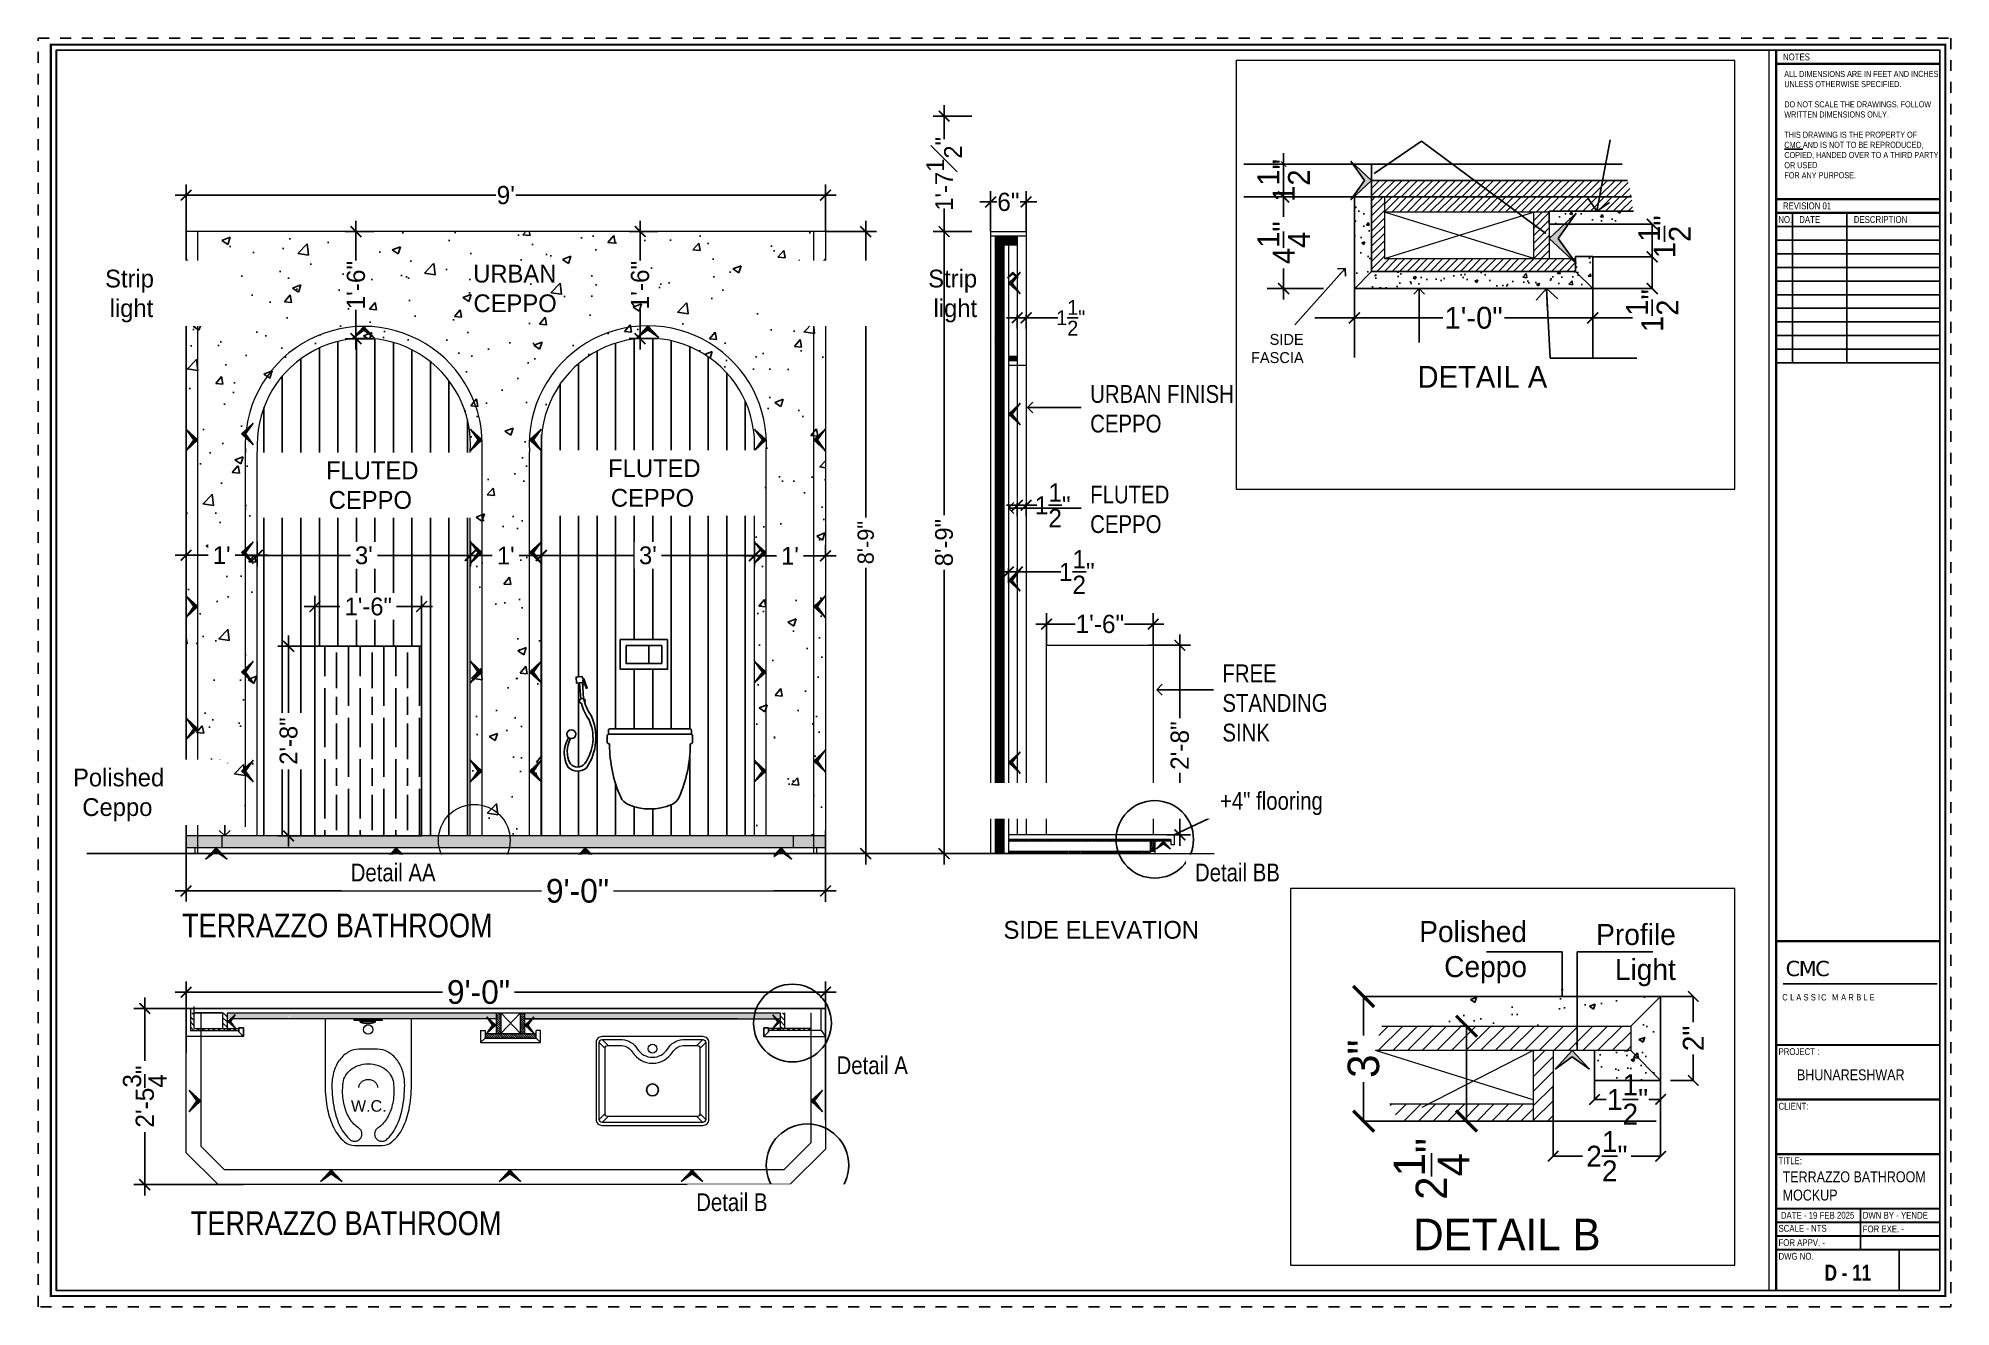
# Paper-space layout 'Terrazzo bath' of a CAD drawing. Header units: inches. Extents: x -0.6 to 16.9, y -0.1 to 11.6.
# The model-space entities are those that its viewports show. They can reach past a viewport. Long polylines and large blocks are cut down to what shows.
import ezdxf

# ---------------------------------------------------------------- set-up
doc = ezdxf.new("R2010")
doc.units = ezdxf.units.IN
doc.header["$LTSCALE"] = 0.05
doc.header["$MEASUREMENT"] = 0
doc.header["$PDMODE"] = 3
doc.header["$PDSIZE"] = -4
doc.linetypes.add('A2-XREF-115_FURN$0$HIDDEN', pattern=[0.375, 0.25, -0.125])
doc.linetypes.add('DASHED2', pattern=[0.375, 0.25, -0.125])
doc.layers.get('Defpoints').update_dxf_attribs({"linetype": 'DASHED2'})
for name, color, linetype in [('Civil Dimension - Text', 7, 'Continuous'), ('Flooring Hatch', 251, 'Continuous'), ('FURNIITURE', 6, 'Continuous'), ('Furniture Layout', 6, 'Continuous'), ('Furniture text & dimension', 7, 'Continuous'), ('HATCH', 251, 'Continuous'), ('Rk_Sheet Format text', 8, 'Continuous'), ('SECTIONCUTEDGES', 7, 'Continuous'), ('Sheet format', 1, 'Continuous'), ('T-furniture', 7, 'Continuous'), ('text', 176, 'Continuous'), ('Vector Graphics', 7, 'Continuous')]:
    doc.layers.add(name, color=color, linetype=linetype)
doc.layers.add('FURNITURE', color=36, linetype='Continuous', lineweight=18)
doc.layers.add('Nplot', color=3, linetype='Continuous', plot=False)
doc.styles.add('4MMOF3-8', font='ARIALN.TTF', dxfattribs={"height": 5.12})
doc.styles.add('9-128OF1-4', font='stylu.ttf')
doc.styles.add('ARIAL1', font='romans.shx', dxfattribs={"width": 0.85})
doc.styles.get("Standard").update_dxf_attribs({"font": 'stylu.ttf', "height": 6})
doc.styles.add('times', font='arial.ttf')
doc.styles.add('W1', font='')
doc.styles.add('W2', font='ARIALN.TTF')
doc.styles.get('W1').set_extended_font_data('Arial Black', italic=True)
doc.dimstyles.new('Annotative', dxfattribs={"dimtxt": 6, "dimasz": 0.18, "dimexe": 0.18, "dimexo": 0.0625, "dimgap": 0.09, "dimtad": 0, "dimtih": 1, "dimtoh": 1, "dimdec": 3, "dimzin": 0, "dimdsep": 46, "dimlunit": 4, "dimtxsty": 'Standard', "dimcen": 0.09, "dimadec": 0, "dimazin": 0, "dimtfac": 1, "dimtdec": 3, "dimtofl": 0, "dimtmove": 0, "dimatfit": 3, "dimfxl": 1, "dimtolj": 1, "dimtzin": 0, "dimarcsym": 0})
doc.dimstyles.new('DIM 1-4', dxfattribs={"dimtxt": 3.0792, "dimasz": 1.82, "dimexe": 1.82, "dimexo": 0, "dimgap": 0.09, "dimtad": 0, "dimzin": 0, "dimdsep": 46, "dimlunit": 4, "dimtxsty": '9-128OF1-4', "dimblk": 'ARCHTICK', "dimcen": 1.8125, "dimdle": 1.82, "dimclrd": 8, "dimclre": 8, "dimadec": 0, "dimazin": 0, "dimtfac": 1, "dimtofl": 0, "dimtmove": 0, "dimatfit": 3, "dimldrblk": 'OPEN90', "dimfxl": 1, "dimtolj": 1, "dimtzin": 0, "dimlwd": -1, "dimarcsym": 0})
pattern_1 = [(320, (-54348.9169, -68855.6186), (-0.123527825, -1.411929493), [0.147637795, -1.624015748]), (265, (-54348.9169, -68855.6186), (1.480693177, 0.273132546), [0.118110236, -1.299212598]), (10.4514445, (-54348.9271, -68855.7363), (1.357165337, -1.138796942), [0.12547282, -1.380201008]), (316.1842, (-54348.5232, -68855.6186), (-0.325825356, -2.10086876), [0.22145669, -2.43602362]), (6.6356355, (-54348.5503, -68855.7937), (1.9175563, -1.83988572), [0.188209335, -2.07030268]), (261.184164, (-54348.5232, -68855.6186), (1.9175563, -1.83988572), [0.177165354, -1.9488189]), (291, (-54348.6216, -68855.8155), (-0.792556871, -1.175013882), [0.147637795, -1.624015748]), (236, (-54348.6216, -68855.8155), (1.42746072, -0.47896719), [0.118110236, -1.299212598]), (341.4514447, (-54348.6876, -68855.9134), (0.634903844, -1.653981057), [0.125472815, -1.380201008]), (307.5, (-54348.91685, -68855.6186), (0.655302862, -0.023936723), [0, -1.283464567, 0, -1.318897638, 0, -1.304133858]), (277.5, (-54348.91685, -68855.6186), (0.776401008, -0.51785342), [0, -0.751968504, 0, -1.253937008, 0, -0.497047244]), (237.5, (-54348.91685, -68855.17964), (-0.044399354, -1.0508315673), [0, -0.492125984, 0, -1.535433071, 0, -2.037401575]), (227.5, (-54348.9169, -68854.9828), (0.197057052, -1.14800427), [0, -0.63976378, 0, -1.01968504, 0, -1.446850394])]
pattern_2 = [(315, (-54341.78057, -68855.6186), (0.441941738, 0.441941738), [])]
pattern_3 = [(315, (-54358.39426, -68855.6186), (0.441941738, 0.441941738), [])]
pattern_4 = [(45, (8243.08503, 6705.74944), (-0.08838834765, 0.08838834765), [])]
pattern_5 = [(45, (-59216.90206, -1767.62976), (-0.17399281, 0.17399281), [])]
pattern_6 = [(50, (-59809.8156, -1660.4309), (1.4119295, -0.12352782), [0.1476378, -1.62401575]), (355, (-59809.8156, -1660.4309), (-0.27313255, 1.4806932), [0.11811024, -1.2992126]), (100.451444, (-59809.698, -1660.4412), (1.13879694, 1.35716534), [0.1254728, -1.380201]), (46.1842, (-59809.8156, -1660.0372), (2.1008688, -0.3258254), [0.2214567, -2.4360236]), (96.635635, (-59809.6406, -1660.0643), (1.8398857, 1.9175563), [0.1882093, -2.0703027]), (351.18416, (-59809.8156, -1660.0372), (1.8398857, 1.9175563), [0.1771654, -1.9488189]), (21, (-59809.6188, -1660.1356), (1.1750139, -0.79255687), [0.1476378, -1.62401575]), (326, (-59809.6188, -1660.1356), (0.4789672, 1.4274607), [0.11811024, -1.2992126]), (71.451445, (-59809.5209, -1660.2016), (1.65398106, 0.63490384), [0.1254728, -1.380201]), (37.5, (-59809.81563, -1660.43086), (0.02393672, 0.65530286), [0, -1.28346457, 0, -1.31889764, 0, -1.30413386]), (7.5, (-59809.8156, -1660.43086), (0.51785342, 0.776401), [0, -0.7519685, 0, -1.253937, 0, -0.49704724]), (327.5, (-59810.2546, -1660.43086), (1.05083157, -0.04439935), [0, -0.49212598, 0, -1.53543307, 0, -2.03740157]), (317.5, (-59810.45145, -1660.4309), (1.14800427, 0.19705705), [0, -0.63976378, 0, -1.01968504, 0, -1.4468504])]

psp = doc.layouts.new('Terrazzo bath')

# ---------------------------------------------------------------- texts
at = {"layer": 'Rk_Sheet Format text', "color": 0, "attachment_point": 1, "rotation": 0.0497, "style": 'W2'}
for s, insert, char_height, width in [('NOTES', (15.352, 11.43), 0.0625, 1.42206), ('{\\C7;ALL DIMENSIONS ARE IN FEET AND INCHES UNLESS OTHERWISE SPECIFIED.\\P\\PDO NOT SCALE THE DRAWINGS. FOLLOW WRITTEN DIMENSIONS ONLY.\\P\\PTHIS DRAWING IS THE PROPERTY OF\\P\\LCMC \\lAND IS NOT TO BE REPRODUCED, COPIED, HANDED OVER TO A THIRD PARTY OR USED\\PFOR ANY PURPOSE.}', (15.364, 11.27), 0.05567, 1.4156), ('REVISION 01', (15.352, 10.065), 0.0625, 1.42206), ('NO.', (15.309, 9.94), 0.0625, 1.42206), ('DATE', (15.501, 9.94), 0.0625, 1.42206), ('DESCRIPTION', (16.001, 9.94), 0.0625, 1.42206), ('PROJECT :', (15.311, 2.314), 0.0625, 1.42206), ('BHUNARESHWAR', (15.48, 2.12), 0.1, 1.4771), ('CLIENT:', (15.311, 1.814), 0.0625, 1.42206), ('TITLE:', (15.311, 1.314), 0.0625, 1.42206), ('TERRAZZO BATHROOM\\PMOCKUP', (15.349, 1.185), 0.1, 1.4771), ('DATE - 19 FEB 2025', (15.333, 0.814), 0.0625, 1.42206), ('DWN BY - YENDE', (16.083, 0.814), 0.0625, 1.42206), ('\\A1;SCALE - NTS', (15.311, 0.695), 0.0625, 1.42206), ('FOR APPV. - ', (15.311, 0.564), 0.0625, 1.42206), ('FOR EXE. - ', (16.083, 0.689), 0.0625, 1.42206), ('DWG NO.', (15.311, 0.439), 0.0625, 1.42206), ('{\\fImpact|b0|i0|c0|p34;D - 11}', (15.734, 0.33), 0.14598, 2.07599)]:
    psp.add_mtext(s, dxfattribs=dict(at, insert=insert, char_height=char_height, width=width))
at = {"layer": 'Rk_Sheet Format text', "color": 0, "attachment_point": 1}
for s, insert, char_height, width, style in [('{\\fVerdana|b0|i0|c0|p34;\\T0.9;\\C7;CMC}', (15.376, 3.115), 0.14009, 1.36276, 'W1'), ('{\\T1.45;\\C7;CLASSIC MARBLE}', (15.346, 2.81), 0.05781, 2.47777, 'W2')]:
    psp.add_mtext(s, dxfattribs=dict(at, insert=insert, char_height=char_height, width=width, style=style))

msp = doc.modelspace()

# ---------------------------------------------------------------- texts
at = {"layer": 'T-furniture', "color": 1, "insert": (-62729.5333, -2122.8124), "char_height": 1.943628, "width": 18.414923, "attachment_point": 2, "style": 'times'}
msp.add_mtext('{\\C7; W.C.}', dxfattribs=at)
at = {"layer": 'text', "ltscale": 50, "char_height": 3, "attachment_point": 4, "style": '4MMOF3-8', "bg_fill": 2}
for s, width, insert in [('\\pi9.93227;{\\fStylus BT|b0|i0|c0|p34;URBAN \\P\\pi9.98278;CEPPO}', 33.316215, (-62721.4667, -1985.8085)), ('\\pi66.07522;{\\fStylus BT|b0|i0|c0|p34;SIDE ELEVATION}', 164.542099, (-62688.1164, -2094.0746))]:
    msp.add_mtext_dynamic_manual_height_columns(s, width=width, gutter_width=15.396, heights=[0], dxfattribs=dict(at, insert=insert))
at = {"layer": 'text', "ltscale": 50, "insert": (-62766.3548, -2143.605), "char_height": 4, "width": 66.281096, "attachment_point": 4, "style": '4MMOF3-8', "bg_fill": 2}
msp.add_mtext('\\pi7.1501;TERRAZZO BATHROOM', dxfattribs=at)
at = {"layer": 'text', "ltscale": 50, "style": '9-128OF1-4'}
for s, insert, char_height, attachment_point in [('SIDE \\PFASCIA', (-62769.0329, -2194.8443), 0.5, 9), ('{\\C242;\\c2564301;DETAIL A }', (-62757.8768, -2194.9682), 1, 3), ('{\\C256;\\c0;Polished\\P Ceppo}', (-62761.6352, -2207.7003), 0.5, 9), ('Profile\\P Light', (-62758.0928, -2207.7688), 0.5, 9), ('{\\C242;\\c2564301;DETAIL B }', (-62759.8842, -2213.3005), 0.75, 3)]:
    msp.add_mtext_dynamic_manual_height_columns(s, width=27.734554, gutter_width=0.6061, heights=[0], dxfattribs=dict(at, insert=insert, char_height=char_height, attachment_point=attachment_point))

# ---------------------------------------------------------------- blocks, each defined once
blk = doc.blocks.new('adwawd')
at = {"layer": 'Flooring Hatch', "ltscale": 50, "true_color": 0xcd6928, "transparency": 33554687}
h = blk.add_hatch(color=32, dxfattribs=at)
h.dxf.hatch_style = 1
h.paths.add_polyline_path([(-77941.34, -7094.04), (-77946.01, -7099.05), (-77941.34, -7095.73), (-77936.68, -7099.05)])
at = {"layer": 'Civil Dimension - Text', "color": 2, "ltscale": 50}
for p, q in [((-77941.34, -7094.04), (-77946.01, -7099.05)), ((-77941.34, -7094.04), (-77936.68, -7099.05)), ((-77946.01, -7099.05), (-77941.34, -7095.73)), ((-77936.68, -7099.05), (-77941.34, -7095.73))]:
    blk.add_line(p, q, dxfattribs=at)
blk = doc.blocks.new('_ArchTick')
at = {"color": 0, "const_width": 0.15}
blk.add_lwpolyline([(-0.5, -0.5), (0.5, 0.5)], dxfattribs=at)
blk = doc.blocks.new('*D443')
at = {"layer": 'Civil Dimension - Text', "color": 8, "lineweight": -2, "ltscale": 50, "transparency": 16777216}
for p, q in [((-62738.243, -2046.19), (-62738.243, -2037.667)), ((-62720.243, -2046.19), (-62720.243, -2037.667))]:
    blk.add_line(p, q, dxfattribs=at)
at = {"layer": 'Civil Dimension - Text', "color": 8, "ltscale": 50, "transparency": 16777216}
for p, q in [((-62740.063, -2039.487), (-62733.291, -2039.487)), ((-62718.423, -2039.487), (-62725.196, -2039.487))]:
    blk.add_line(p, q, dxfattribs=at)
at = {"layer": 'Defpoints', "color": 0, "ltscale": 50, "transparency": 16777216}
for p in [(-62738.243, -2039.487), (-62738.243, -2046.19), (-62720.243, -2046.19)]:
    blk.add_point(p, dxfattribs=at)
at = {"layer": 'Civil Dimension - Text', "color": 8, "ltscale": 50, "transparency": 16777216, "xscale": 1.82, "yscale": 1.82, "zscale": 1.82, "rotation": 180}
blk.add_blockref('_ArchTick', (-62738.243, -2039.487), dxfattribs=at)
at = {"layer": 'Civil Dimension - Text', "color": 8, "ltscale": 50, "transparency": 16777216, "xscale": 1.82, "yscale": 1.82, "zscale": 1.82}
blk.add_blockref('_ArchTick', (-62720.243, -2039.487), dxfattribs=at)
at = {"layer": 'Civil Dimension - Text', "color": 0, "ltscale": 50, "transparency": 16777216, "insert": (-62729.243, -2039.487), "char_height": 3, "attachment_point": 5, "style": '9-128OF1-4', "bg_fill": 3, "box_fill_scale": 1.25, "bg_fill_color": 256, "bg_fill_true_color": 13158600, "bg_fill_transparency": 0}
blk.add_mtext('\\A1;1\'-6"', dxfattribs=at)
blk = doc.blocks.new('_Open90')
at = {"color": 0, "linetype": 'ByBlock', "lineweight": -2}
for p, q in [((-0.5, 0.5), (0, 0)), ((0, 0), (-1, 0)), ((0, 0), (-0.5, -0.5))]:
    blk.add_line(p, q, dxfattribs=at)
blk = doc.blocks.new('*D444')
at = {"layer": 'Civil Dimension - Text', "color": 8, "ltscale": 50, "transparency": 16777216}
for p, q in [((-62742.687, -2044.37), (-62742.687, -2057.702)), ((-62742.687, -2080.01), (-62742.687, -2066.678))]:
    blk.add_line(p, q, dxfattribs=at)
at = {"layer": 'Civil Dimension - Text', "color": 8, "lineweight": -2, "ltscale": 50, "transparency": 16777216}
for p, q in [((-62738.243, -2046.19), (-62744.507, -2046.19)), ((-62738.243, -2078.19), (-62744.507, -2078.19))]:
    blk.add_line(p, q, dxfattribs=at)
at = {"layer": 'Defpoints', "color": 0, "ltscale": 50, "transparency": 16777216}
for p in [(-62738.243, -2046.19), (-62742.687, -2078.19), (-62738.243, -2078.19)]:
    blk.add_point(p, dxfattribs=at)
at = {"layer": 'Civil Dimension - Text', "color": 8, "ltscale": 50, "transparency": 16777216, "xscale": 1.82, "yscale": 1.82, "zscale": 1.82}
for p, rotation in [((-62742.687, -2046.19), 90), ((-62742.687, -2078.19), 270)]:
    blk.add_blockref('_ArchTick', p, dxfattribs=dict(at, rotation=rotation))
at = {"layer": 'Civil Dimension - Text', "color": 0, "ltscale": 50, "transparency": 16777216, "insert": (-62742.687, -2062.19), "char_height": 3, "attachment_point": 5, "rotation": 90, "style": '9-128OF1-4', "bg_fill": 3, "box_fill_scale": 1.25, "bg_fill_color": 256, "bg_fill_true_color": 13158600, "bg_fill_transparency": 0}
blk.add_mtext('\\A1;2\'-8"', dxfattribs=at)
blk = doc.blocks.new('*D445')
at = {"layer": 'Civil Dimension - Text', "color": 8, "ltscale": 50, "transparency": 16777216}
for p, q in [((-62645.288, -1974.37), (-62645.288, -2024.451)), ((-62645.288, -2083.01), (-62645.288, -2032.929))]:
    blk.add_line(p, q, dxfattribs=at)
at = {"layer": 'Civil Dimension - Text', "color": 8, "lineweight": -2, "ltscale": 50, "transparency": 16777216}
for p, q in [((-62652.077, -1976.19), (-62643.468, -1976.19)), ((-62653.577, -2081.19), (-62643.468, -2081.19))]:
    blk.add_line(p, q, dxfattribs=at)
at = {"layer": 'Defpoints', "color": 0, "ltscale": 50, "transparency": 16777216}
for p in [(-62652.077, -1976.19), (-62653.577, -2081.19), (-62645.288, -2081.19)]:
    blk.add_point(p, dxfattribs=at)
at = {"layer": 'Civil Dimension - Text', "color": 8, "ltscale": 50, "transparency": 16777216, "xscale": 1.82, "yscale": 1.82, "zscale": 1.82}
for p, rotation in [((-62645.288, -1976.19), 90), ((-62645.288, -2081.19), 270)]:
    blk.add_blockref('_ArchTick', p, dxfattribs=dict(at, rotation=rotation))
at = {"layer": 'Civil Dimension - Text', "color": 0, "ltscale": 50, "transparency": 16777216, "insert": (-62645.288, -2028.69), "char_height": 2.75, "attachment_point": 5, "rotation": 90, "style": '9-128OF1-4'}
blk.add_mtext('\\A1;8\'-9"', dxfattribs=at)
blk = doc.blocks.new('*D446')
at = {"layer": 'Civil Dimension - Text', "color": 8, "lineweight": -2, "ltscale": 50, "transparency": 16777216}
for p, q in [((-62759.999, -2077.285), (-62759.999, -2089.313)), ((-62652.077, -2077.285), (-62652.077, -2089.313))]:
    blk.add_line(p, q, dxfattribs=at)
at = {"layer": 'Civil Dimension - Text', "color": 8, "ltscale": 50, "transparency": 16777216}
for p, q in [((-62761.819, -2087.493), (-62699.993, -2087.493)), ((-62650.257, -2087.493), (-62687.875, -2087.493))]:
    blk.add_line(p, q, dxfattribs=at)
at = {"layer": 'Defpoints', "color": 0, "ltscale": 50, "transparency": 16777216}
for p in [(-62759.999, -2077.285), (-62652.077, -2077.285), (-62652.077, -2087.493)]:
    blk.add_point(p, dxfattribs=at)
at = {"layer": 'Civil Dimension - Text', "color": 8, "ltscale": 50, "transparency": 16777216, "xscale": 1.82, "yscale": 1.82, "zscale": 1.82, "rotation": 180}
blk.add_blockref('_ArchTick', (-62759.999, -2087.493), dxfattribs=at)
at = {"layer": 'Civil Dimension - Text', "color": 8, "ltscale": 50, "transparency": 16777216, "xscale": 1.82, "yscale": 1.82, "zscale": 1.82}
blk.add_blockref('_ArchTick', (-62652.077, -2087.493), dxfattribs=at)
at = {"layer": 'Civil Dimension - Text', "color": 0, "ltscale": 50, "transparency": 16777216, "insert": (-62693.934, -2087.493), "char_height": 4, "attachment_point": 5, "style": '9-128OF1-4'}
blk.add_mtext('\\A1;9\'-0"', dxfattribs=at)
blk = doc.blocks.new('*D447')
at = {"layer": 'Civil Dimension - Text', "color": 8, "ltscale": 50, "transparency": 16777216}
for p, q in [((-62766.96, -2105.503), (-62766.96, -2116.19)), ((-62766.96, -2138.893), (-62766.96, -2128.206))]:
    blk.add_line(p, q, dxfattribs=at)
at = {"layer": 'Civil Dimension - Text', "color": 8, "lineweight": -2, "ltscale": 50, "transparency": 16777216}
for p, q in [((-62752.745, -2107.323), (-62768.78, -2107.323)), ((-62750.275, -2137.073), (-62768.78, -2137.073))]:
    blk.add_line(p, q, dxfattribs=at)
at = {"layer": 'Defpoints', "color": 0, "ltscale": 50, "transparency": 16777216}
for p in [(-62752.745, -2107.323), (-62766.96, -2137.073), (-62750.275, -2137.073)]:
    blk.add_point(p, dxfattribs=at)
at = {"layer": 'Civil Dimension - Text', "color": 8, "ltscale": 50, "transparency": 16777216, "xscale": 1.82, "yscale": 1.82, "zscale": 1.82}
for p, rotation in [((-62766.96, -2107.323), 90), ((-62766.96, -2137.073), 270)]:
    blk.add_blockref('_ArchTick', p, dxfattribs=dict(at, rotation=rotation))
at = {"layer": 'Civil Dimension - Text', "ltscale": 50, "transparency": 16777216, "insert": (-62766.96, -2122.198), "char_height": 3.0792, "attachment_point": 5, "rotation": 90, "style": '9-128OF1-4'}
blk.add_mtext('\\A1;2\'-5{\\H1x;\\S3/4;}"', dxfattribs=at)
blk = doc.blocks.new('*D448')
at = {"layer": 'Civil Dimension - Text', "color": 8, "lineweight": -2, "ltscale": 50, "transparency": 16777216}
for p, q in [((-62614.779, -2046.028), (-62614.779, -2040.612)), ((-62596.779, -2046.028), (-62596.779, -2040.612))]:
    blk.add_line(p, q, dxfattribs=at)
at = {"layer": 'Civil Dimension - Text', "color": 8, "ltscale": 50, "transparency": 16777216}
for p, q in [((-62616.599, -2042.432), (-62609.931, -2042.432)), ((-62594.959, -2042.432), (-62601.627, -2042.432))]:
    blk.add_line(p, q, dxfattribs=at)
at = {"layer": 'Defpoints', "color": 0, "ltscale": 50, "transparency": 16777216}
for p in [(-62596.779, -2042.432), (-62614.779, -2046.028), (-62596.779, -2046.028)]:
    blk.add_point(p, dxfattribs=at)
at = {"layer": 'Civil Dimension - Text', "color": 8, "ltscale": 50, "transparency": 16777216, "xscale": 1.82, "yscale": 1.82, "zscale": 1.82, "rotation": 180}
blk.add_blockref('_ArchTick', (-62614.779, -2042.432), dxfattribs=at)
at = {"layer": 'Civil Dimension - Text', "color": 8, "ltscale": 50, "transparency": 16777216, "xscale": 1.82, "yscale": 1.82, "zscale": 1.82}
blk.add_blockref('_ArchTick', (-62596.779, -2042.432), dxfattribs=at)
at = {"layer": 'Civil Dimension - Text', "ltscale": 50, "transparency": 16777216, "insert": (-62605.779, -2042.432), "char_height": 3.0792, "attachment_point": 5, "style": '9-128OF1-4'}
blk.add_mtext('\\A1;1\'-6"', dxfattribs=at)
blk = doc.blocks.new('*D449')
at = {"layer": 'Civil Dimension - Text', "color": 8, "ltscale": 50, "transparency": 16777216}
for p, q in [((-62592.284, -2044.208), (-62592.284, -2058.35)), ((-62592.284, -2079.848), (-62592.284, -2067.558))]:
    blk.add_line(p, q, dxfattribs=at)
at = {"layer": 'Civil Dimension - Text', "color": 8, "lineweight": -2, "ltscale": 50, "transparency": 16777216}
for p, q in [((-62597.524, -2046.028), (-62590.464, -2046.028)), ((-62594.524, -2078.028), (-62590.464, -2078.028))]:
    blk.add_line(p, q, dxfattribs=at)
at = {"layer": 'Defpoints', "color": 0, "ltscale": 50, "transparency": 16777216}
for p in [(-62597.524, -2046.028), (-62594.524, -2078.028), (-62592.284, -2078.028)]:
    blk.add_point(p, dxfattribs=at)
at = {"layer": 'Civil Dimension - Text', "color": 8, "ltscale": 50, "transparency": 16777216, "xscale": 1.82, "yscale": 1.82, "zscale": 1.82}
for p, rotation in [((-62592.284, -2046.028), 90), ((-62592.284, -2078.028), 270)]:
    blk.add_blockref('_ArchTick', p, dxfattribs=dict(at, rotation=rotation))
at = {"layer": 'Civil Dimension - Text', "ltscale": 50, "transparency": 16777216, "insert": (-62592.284, -2062.954), "char_height": 3.0792, "attachment_point": 5, "rotation": 90, "style": '9-128OF1-4'}
blk.add_mtext('\\A1;2\'-8"', dxfattribs=at)
blk = doc.blocks.new('*D450')
at = {"layer": 'Civil Dimension - Text', "color": 8, "lineweight": -2, "ltscale": 50, "transparency": 16777216}
for p, q in [((-62624.219, -1976.19), (-62624.219, -1969.367)), ((-62618.219, -1976.19), (-62618.219, -1969.367))]:
    blk.add_line(p, q, dxfattribs=at)
at = {"layer": 'Civil Dimension - Text', "color": 8, "ltscale": 50, "transparency": 16777216}
for p, q in [((-62626.039, -1971.187), (-62623.187, -1971.187)), ((-62616.399, -1971.187), (-62619.252, -1971.187))]:
    blk.add_line(p, q, dxfattribs=at)
at = {"layer": 'Defpoints', "color": 0, "ltscale": 50, "transparency": 16777216}
for p in [(-62624.219, -1971.187), (-62624.219, -1976.19), (-62618.219, -1976.19)]:
    blk.add_point(p, dxfattribs=at)
at = {"layer": 'Civil Dimension - Text', "color": 8, "ltscale": 50, "transparency": 16777216, "xscale": 1.82, "yscale": 1.82, "zscale": 1.82, "rotation": 180}
blk.add_blockref('_ArchTick', (-62624.219, -1971.187), dxfattribs=at)
at = {"layer": 'Civil Dimension - Text', "color": 8, "ltscale": 50, "transparency": 16777216, "xscale": 1.82, "yscale": 1.82, "zscale": 1.82}
blk.add_blockref('_ArchTick', (-62618.219, -1971.187), dxfattribs=at)
at = {"layer": 'Civil Dimension - Text', "ltscale": 50, "transparency": 16777216, "insert": (-62621.219, -1971.187), "char_height": 3.0792, "attachment_point": 5, "style": '9-128OF1-4'}
blk.add_mtext('\\A1;6"', dxfattribs=at)
blk = doc.blocks.new('*D451')
at = {"layer": 'Civil Dimension - Text', "color": 8, "lineweight": -2, "ltscale": 50, "transparency": 16777216}
for p, q in [((-62619.719, -1990.246), (-62619.719, -1992.552)), ((-62618.219, -1990.246), (-62618.219, -1992.552))]:
    blk.add_line(p, q, dxfattribs=at)
at = {"layer": 'Civil Dimension - Text', "color": 8, "ltscale": 50, "transparency": 16777216}
for p, q in [((-62621.539, -1990.732), (-62618.219, -1990.732)), ((-62618.219, -1990.732), (-62612.873, -1990.732))]:
    blk.add_line(p, q, dxfattribs=at)
at = {"layer": 'Defpoints', "color": 0, "ltscale": 50, "transparency": 16777216}
for p in [(-62619.719, -1990.246), (-62618.219, -1990.246), (-62618.219, -1990.732)]:
    blk.add_point(p, dxfattribs=at)
at = {"layer": 'Civil Dimension - Text', "color": 8, "ltscale": 50, "transparency": 16777216, "xscale": 1.82, "yscale": 1.82, "zscale": 1.82, "rotation": 180}
blk.add_blockref('_ArchTick', (-62619.719, -1990.732), dxfattribs=at)
at = {"layer": 'Civil Dimension - Text', "color": 8, "ltscale": 50, "transparency": 16777216, "xscale": 1.82, "yscale": 1.82, "zscale": 1.82}
blk.add_blockref('_ArchTick', (-62618.219, -1990.732), dxfattribs=at)
at = {"layer": 'Civil Dimension - Text', "ltscale": 50, "transparency": 16777216, "insert": (-62610.695, -1990.732), "char_height": 2.5, "attachment_point": 5, "style": '9-128OF1-4'}
blk.add_mtext('\\A1;1{\\H1x;\\S1/2;}"', dxfattribs=at)
blk = doc.blocks.new('*D452')
at = {"layer": 'Civil Dimension - Text', "color": 8, "ltscale": 50, "transparency": 16777216}
for p, q in [((-62621.539, -2022.392), (-62618.219, -2022.392)), ((-62618.219, -2022.392), (-62616.399, -2022.392))]:
    blk.add_line(p, q, dxfattribs=at)
at = {"layer": 'Civil Dimension - Text', "color": 8, "lineweight": -2, "ltscale": 50, "transparency": 16777216}
for p, q in [((-62619.719, -2022.013), (-62619.719, -2024.212)), ((-62618.219, -2022.013), (-62618.219, -2024.212))]:
    blk.add_line(p, q, dxfattribs=at)
at = {"layer": 'Defpoints', "color": 0, "ltscale": 50, "transparency": 16777216}
for p in [(-62619.719, -2022.013), (-62618.219, -2022.013), (-62618.219, -2022.392)]:
    blk.add_point(p, dxfattribs=at)
at = {"layer": 'Civil Dimension - Text', "color": 8, "ltscale": 50, "transparency": 16777216, "xscale": 1.82, "yscale": 1.82, "zscale": 1.82, "rotation": 180}
blk.add_blockref('_ArchTick', (-62619.719, -2022.392), dxfattribs=at)
at = {"layer": 'Civil Dimension - Text', "color": 8, "ltscale": 50, "transparency": 16777216, "xscale": 1.82, "yscale": 1.82, "zscale": 1.82}
blk.add_blockref('_ArchTick', (-62618.219, -2022.392), dxfattribs=at)
at = {"layer": 'Civil Dimension - Text', "ltscale": 50, "transparency": 16777216, "insert": (-62613.737, -2022.392), "char_height": 3.0792, "attachment_point": 5, "style": '9-128OF1-4'}
blk.add_mtext('\\A1;1{\\H1x;\\S1/2;}"', dxfattribs=at)
blk = doc.blocks.new('*D453')
at = {"layer": 'Civil Dimension - Text', "color": 8, "lineweight": -2, "ltscale": 50, "transparency": 16777216}
for p, q in [((-62621.219, -2033.019), (-62621.219, -2035.468)), ((-62619.719, -2033.019), (-62619.719, -2035.468))]:
    blk.add_line(p, q, dxfattribs=at)
at = {"layer": 'Civil Dimension - Text', "color": 8, "ltscale": 50, "transparency": 16777216}
for p, q in [((-62623.039, -2033.648), (-62619.719, -2033.648)), ((-62619.719, -2033.648), (-62612.338, -2033.648))]:
    blk.add_line(p, q, dxfattribs=at)
at = {"layer": 'Defpoints', "color": 0, "ltscale": 50, "transparency": 16777216}
for p in [(-62621.219, -2033.019), (-62619.719, -2033.019), (-62619.719, -2033.648)]:
    blk.add_point(p, dxfattribs=at)
at = {"layer": 'Civil Dimension - Text', "color": 8, "ltscale": 50, "transparency": 16777216, "xscale": 1.82, "yscale": 1.82, "zscale": 1.82, "rotation": 180}
blk.add_blockref('_ArchTick', (-62621.219, -2033.648), dxfattribs=at)
at = {"layer": 'Civil Dimension - Text', "color": 8, "ltscale": 50, "transparency": 16777216, "xscale": 1.82, "yscale": 1.82, "zscale": 1.82}
blk.add_blockref('_ArchTick', (-62619.719, -2033.648), dxfattribs=at)
at = {"layer": 'Civil Dimension - Text', "ltscale": 50, "transparency": 16777216, "insert": (-62609.676, -2033.648), "char_height": 3.0792, "attachment_point": 5, "style": '9-128OF1-4'}
blk.add_mtext('\\A1;1{\\H1x;\\S1/2;}"', dxfattribs=at)
blk = doc.blocks.new('*D480')
at = {"layer": 'Civil Dimension - Text', "color": 8, "lineweight": -2, "ltscale": 50, "transparency": 16777216}
for p, q in [((-62766.709, -2191.078), (-62766.709, -2194.589)), ((-62755.791, -2191.425), (-62755.791, -2194.589))]:
    blk.add_line(p, q, dxfattribs=at)
at = {"layer": 'Civil Dimension - Text', "color": 8, "ltscale": 50, "transparency": 16777216}
for p, q in [((-62768.529, -2192.769), (-62762.659, -2192.769)), ((-62753.971, -2192.769), (-62759.841, -2192.769))]:
    blk.add_line(p, q, dxfattribs=at)
at = {"layer": 'Defpoints', "color": 0, "ltscale": 50, "transparency": 16777216}
for p in [(-62766.709, -2191.078), (-62755.791, -2191.425), (-62766.709, -2192.769)]:
    blk.add_point(p, dxfattribs=at)
at = {"layer": 'Civil Dimension - Text', "color": 8, "ltscale": 50, "transparency": 16777216, "xscale": 0.5, "yscale": 0.5, "zscale": 0.5, "rotation": 180}
blk.add_blockref('_ArchTick', (-62766.709, -2192.769), dxfattribs=at)
at = {"layer": 'Civil Dimension - Text', "color": 8, "ltscale": 50, "transparency": 16777216, "xscale": 0.5, "yscale": 0.5, "zscale": 0.5}
blk.add_blockref('_ArchTick', (-62755.791, -2192.769), dxfattribs=at)
at = {"layer": 'Civil Dimension - Text', "ltscale": 50, "transparency": 16777216, "insert": (-62761.25, -2192.769), "char_height": 1, "attachment_point": 5, "style": '9-128OF1-4'}
blk.add_mtext('\\A1;1\'-0"', dxfattribs=at)
blk = doc.blocks.new('*D481')
at = {"layer": 'Civil Dimension - Text', "color": 8, "ltscale": 50, "transparency": 16777216}
for p, q in [((-62769.951, -2186.723), (-62769.951, -2188.139)), ((-62769.951, -2191.925), (-62769.951, -2190.509))]:
    blk.add_line(p, q, dxfattribs=at)
at = {"layer": 'Civil Dimension - Text', "color": 8, "lineweight": -2, "ltscale": 50, "transparency": 16777216}
for p, q in [((-62766.709, -2187.223), (-62771.771, -2187.223)), ((-62770.708, -2191.425), (-62768.131, -2191.425))]:
    blk.add_line(p, q, dxfattribs=at)
at = {"layer": 'Defpoints', "color": 0, "ltscale": 50, "transparency": 16777216}
for p in [(-62769.951, -2187.223), (-62766.709, -2187.223), (-62770.708, -2191.425)]:
    blk.add_point(p, dxfattribs=at)
at = {"layer": 'Civil Dimension - Text', "color": 8, "ltscale": 50, "transparency": 16777216, "xscale": 0.5, "yscale": 0.5, "zscale": 0.5}
for p, rotation in [((-62769.951, -2187.223), 90), ((-62769.951, -2191.425), 270)]:
    blk.add_blockref('_ArchTick', p, dxfattribs=dict(at, rotation=rotation))
at = {"layer": 'Civil Dimension - Text', "ltscale": 50, "transparency": 16777216, "insert": (-62769.951, -2189.324), "char_height": 1, "attachment_point": 5, "rotation": 90, "style": '9-128OF1-4'}
blk.add_mtext('\\A1;4{\\H1x;\\S1/4;}"', dxfattribs=at)
blk = doc.blocks.new('*D482')
at = {"layer": 'Civil Dimension - Text', "color": 8, "lineweight": -2, "ltscale": 50, "transparency": 16777216}
for p, q in [((-62755.791, -2189.969), (-62753.067, -2189.969)), ((-62755.791, -2191.425), (-62753.067, -2191.425))]:
    blk.add_line(p, q, dxfattribs=at)
at = {"layer": 'Civil Dimension - Text', "color": 8, "ltscale": 50, "transparency": 16777216}
blk.add_line((-62753.067, -2189.969), (-62753.067, -2191.425), dxfattribs=at)
at = {"layer": 'Defpoints', "color": 0, "ltscale": 50, "transparency": 16777216}
for p in [(-62755.791, -2189.969), (-62755.791, -2191.425), (-62753.067, -2191.425)]:
    blk.add_point(p, dxfattribs=at)
at = {"layer": 'Civil Dimension - Text', "color": 8, "ltscale": 50, "transparency": 16777216, "xscale": 0.5, "yscale": 0.5, "zscale": 0.5}
for p, rotation in [((-62753.067, -2189.969), 90), ((-62753.067, -2191.425), 270)]:
    blk.add_blockref('_ArchTick', p, dxfattribs=dict(at, rotation=rotation))
at = {"layer": 'Civil Dimension - Text', "ltscale": 50, "transparency": 16777216, "insert": (-62753.067, -2192.433), "char_height": 1, "attachment_point": 5, "rotation": 90, "style": '9-128OF1-4'}
blk.add_mtext('\\A1;1{\\H1x;\\S1/2;}"', dxfattribs=at)
blk = doc.blocks.new('*D483')
at = {"layer": 'Civil Dimension - Text', "color": 8, "lineweight": -2, "ltscale": 50, "transparency": 16777216}
for p, q in [((-62754.973, -2188.472), (-62753.067, -2188.472)), ((-62755.791, -2189.969), (-62753.067, -2189.969))]:
    blk.add_line(p, q, dxfattribs=at)
at = {"layer": 'Civil Dimension - Text', "color": 8, "ltscale": 50, "transparency": 16777216}
blk.add_line((-62753.067, -2189.969), (-62753.067, -2188.472), dxfattribs=at)
at = {"layer": 'Defpoints', "color": 0, "ltscale": 50, "transparency": 16777216}
for p in [(-62754.973, -2188.472), (-62753.067, -2188.472), (-62755.791, -2189.969)]:
    blk.add_point(p, dxfattribs=at)
at = {"layer": 'Civil Dimension - Text', "color": 8, "ltscale": 50, "transparency": 16777216, "xscale": 0.5, "yscale": 0.5, "zscale": 0.5}
for p, rotation in [((-62753.067, -2188.472), 90), ((-62753.067, -2189.969), 270)]:
    blk.add_blockref('_ArchTick', p, dxfattribs=dict(at, rotation=rotation))
at = {"layer": 'Civil Dimension - Text', "ltscale": 50, "transparency": 16777216, "insert": (-62752.507, -2189.052), "char_height": 1, "attachment_point": 5, "rotation": 90, "style": '9-128OF1-4'}
blk.add_mtext('\\A1;1{\\H1x;\\S1/2;}"', dxfattribs=at)
blk = doc.blocks.new('*D484')
at = {"layer": 'Civil Dimension - Text', "color": 8, "lineweight": -2, "ltscale": 50, "transparency": 16777216}
for p, q in [((-62764.563, -2208.009), (-62765.524, -2208.009)), ((-62762.899, -2210.977), (-62765.524, -2210.977))]:
    blk.add_line(p, q, dxfattribs=at)
at = {"layer": 'Civil Dimension - Text', "color": 8, "ltscale": 50, "transparency": 16777216}
for p, q in [((-62765.524, -2208.009), (-62765.524, -2208.937)), ((-62765.524, -2210.977), (-62765.524, -2210.049))]:
    blk.add_line(p, q, dxfattribs=at)
at = {"layer": 'Defpoints', "color": 0, "ltscale": 50, "transparency": 16777216}
for p in [(-62764.563, -2208.009), (-62765.524, -2210.977), (-62762.899, -2210.977)]:
    blk.add_point(p, dxfattribs=at)
at = {"layer": 'Civil Dimension - Text', "color": 8, "ltscale": 50, "transparency": 16777216, "xscale": 0.5, "yscale": 0.5, "zscale": 0.5}
for p, rotation in [((-62765.524, -2208.009), 90), ((-62765.524, -2210.977), 270)]:
    blk.add_blockref('_ArchTick', p, dxfattribs=dict(at, rotation=rotation))
at = {"layer": 'Civil Dimension - Text', "ltscale": 50, "transparency": 16777216, "insert": (-62765.524, -2209.493), "char_height": 0.75, "attachment_point": 5, "rotation": 90, "style": '9-128OF1-4'}
blk.add_mtext('\\A1;3"', dxfattribs=at)
blk = doc.blocks.new('*D485')
at = {"layer": 'Civil Dimension - Text', "color": 8, "lineweight": -2, "ltscale": 50, "transparency": 16777216}
for p, q in [((-62763.217, -2208.717), (-62763.073, -2208.717)), ((-62763.217, -2210.977), (-62763.073, -2210.977))]:
    blk.add_line(p, q, dxfattribs=at)
at = {"layer": 'Civil Dimension - Text', "color": 8, "ltscale": 50, "transparency": 16777216}
blk.add_line((-62763.073, -2208.717), (-62763.073, -2210.977), dxfattribs=at)
at = {"layer": 'Defpoints', "color": 0, "ltscale": 50, "transparency": 16777216}
for p in [(-62763.217, -2208.717), (-62763.217, -2210.977), (-62763.073, -2210.977)]:
    blk.add_point(p, dxfattribs=at)
at = {"layer": 'Civil Dimension - Text', "color": 8, "ltscale": 50, "transparency": 16777216, "xscale": 0.5, "yscale": 0.5, "zscale": 0.5}
for p, rotation in [((-62763.073, -2208.717), 90), ((-62763.073, -2210.977), 270)]:
    blk.add_blockref('_ArchTick', p, dxfattribs=dict(at, rotation=rotation))
at = {"layer": 'Civil Dimension - Text', "ltscale": 50, "transparency": 16777216, "insert": (-62763.91, -2212.117), "char_height": 0.75, "attachment_point": 5, "rotation": 90, "style": '9-128OF1-4'}
blk.add_mtext('\\A1;2{\\H1x;\\S1/4;}"', dxfattribs=at)
blk = doc.blocks.new('*D486')
at = {"layer": 'Civil Dimension - Text', "color": 8, "lineweight": -2, "ltscale": 50, "transparency": 16777216}
for p, q in [((-62761.013, -2210.139), (-62761.013, -2211.814)), ((-62758.454, -2210.009), (-62758.454, -2211.814))]:
    blk.add_line(p, q, dxfattribs=at)
at = {"layer": 'Civil Dimension - Text', "color": 8, "ltscale": 50, "transparency": 16777216}
for p, q in [((-62761.013, -2211.814), (-62760.315, -2211.814)), ((-62758.454, -2211.814), (-62759.153, -2211.814))]:
    blk.add_line(p, q, dxfattribs=at)
at = {"layer": 'Defpoints', "color": 0, "ltscale": 50, "transparency": 16777216}
for p in [(-62761.013, -2210.139), (-62758.454, -2210.009), (-62761.013, -2211.814)]:
    blk.add_point(p, dxfattribs=at)
at = {"layer": 'Civil Dimension - Text', "color": 8, "ltscale": 50, "transparency": 16777216, "xscale": 0.25, "yscale": 0.25, "zscale": 0.25, "rotation": 180}
blk.add_blockref('_ArchTick', (-62761.013, -2211.814), dxfattribs=at)
at = {"layer": 'Civil Dimension - Text', "color": 8, "ltscale": 50, "transparency": 16777216, "xscale": 0.25, "yscale": 0.25, "zscale": 0.25}
blk.add_blockref('_ArchTick', (-62758.454, -2211.814), dxfattribs=at)
at = {"layer": 'Civil Dimension - Text', "ltscale": 50, "transparency": 16777216, "insert": (-62759.734, -2211.814), "char_height": 0.5, "attachment_point": 5, "style": '9-128OF1-4'}
blk.add_mtext('\\A1;2{\\H1x;\\S1/2;}"', dxfattribs=at)
blk = doc.blocks.new('*D487')
at = {"layer": 'Civil Dimension - Text', "color": 8, "lineweight": -2, "ltscale": 50, "transparency": 16777216}
for p, q in [((-62758.772, -2208.009), (-62757.677, -2208.009)), ((-62758.216, -2210.009), (-62757.677, -2210.009))]:
    blk.add_line(p, q, dxfattribs=at)
at = {"layer": 'Civil Dimension - Text', "color": 8, "ltscale": 50, "transparency": 16777216}
for p, q in [((-62757.677, -2208.009), (-62757.677, -2208.623)), ((-62757.677, -2210.009), (-62757.677, -2209.394))]:
    blk.add_line(p, q, dxfattribs=at)
at = {"layer": 'Defpoints', "color": 0, "ltscale": 50, "transparency": 16777216}
for p in [(-62758.772, -2208.009), (-62757.677, -2208.009), (-62758.216, -2210.009)]:
    blk.add_point(p, dxfattribs=at)
at = {"layer": 'Civil Dimension - Text', "color": 8, "ltscale": 50, "transparency": 16777216, "xscale": 0.25, "yscale": 0.25, "zscale": 0.25}
for p, rotation in [((-62757.677, -2208.009), 90), ((-62757.677, -2210.009), 270)]:
    blk.add_blockref('_ArchTick', p, dxfattribs=dict(at, rotation=rotation))
at = {"layer": 'Civil Dimension - Text', "ltscale": 50, "transparency": 16777216, "insert": (-62757.677, -2209.009), "char_height": 0.5, "attachment_point": 5, "rotation": 90, "style": '9-128OF1-4'}
blk.add_mtext('\\A1;2"', dxfattribs=at)
blk = doc.blocks.new('*D488')
at = {"layer": 'Civil Dimension - Text', "color": 8, "lineweight": -2, "ltscale": 50, "transparency": 16777216}
for p, q in [((-62760.029, -2210.009), (-62760.029, -2210.462)), ((-62758.454, -2210.009), (-62758.454, -2210.462))]:
    blk.add_line(p, q, dxfattribs=at)
at = {"layer": 'Civil Dimension - Text', "color": 8, "ltscale": 50, "transparency": 16777216}
for p, q in [((-62760.029, -2210.462), (-62759.749, -2210.462)), ((-62758.454, -2210.462), (-62758.734, -2210.462))]:
    blk.add_line(p, q, dxfattribs=at)
at = {"layer": 'Defpoints', "color": 0, "ltscale": 50, "transparency": 16777216}
for p in [(-62760.029, -2210.009), (-62758.454, -2210.009), (-62758.454, -2210.462)]:
    blk.add_point(p, dxfattribs=at)
at = {"layer": 'Civil Dimension - Text', "color": 8, "ltscale": 50, "transparency": 16777216, "xscale": 0.25, "yscale": 0.25, "zscale": 0.25, "rotation": 180}
blk.add_blockref('_ArchTick', (-62760.029, -2210.462), dxfattribs=at)
at = {"layer": 'Civil Dimension - Text', "color": 8, "ltscale": 50, "transparency": 16777216, "xscale": 0.25, "yscale": 0.25, "zscale": 0.25}
blk.add_blockref('_ArchTick', (-62758.454, -2210.462), dxfattribs=at)
at = {"layer": 'Civil Dimension - Text', "ltscale": 50, "transparency": 16777216, "insert": (-62759.242, -2210.462), "char_height": 0.5, "attachment_point": 5, "style": '9-128OF1-4'}
blk.add_mtext('\\A1;1{\\H1x;\\S1/2;}"', dxfattribs=at)
blk = doc.blocks.new('*D517')
at = {"layer": 'Civil Dimension - Text', "color": 8, "lineweight": -2, "ltscale": 50, "transparency": 16777216}
for p, q in [((-62747.969, -2028.552), (-62747.969, -2032.673)), ((-62712.003, -2028.552), (-62712.003, -2032.673))]:
    blk.add_line(p, q, dxfattribs=at)
at = {"layer": 'Civil Dimension - Text', "color": 8, "ltscale": 50, "transparency": 16777216}
for p, q in [((-62749.789, -2030.853), (-62731.649, -2030.853)), ((-62710.183, -2030.853), (-62728.322, -2030.853))]:
    blk.add_line(p, q, dxfattribs=at)
at = {"layer": 'Defpoints', "color": 0, "ltscale": 50, "transparency": 16777216}
for p in [(-62747.969, -2028.552), (-62712.003, -2028.552), (-62747.969, -2030.853)]:
    blk.add_point(p, dxfattribs=at)
at = {"layer": 'Civil Dimension - Text', "color": 8, "ltscale": 50, "transparency": 16777216, "xscale": 1.82, "yscale": 1.82, "zscale": 1.82, "rotation": 180}
blk.add_blockref('_ArchTick', (-62747.969, -2030.853), dxfattribs=at)
at = {"layer": 'Civil Dimension - Text', "color": 8, "ltscale": 50, "transparency": 16777216, "xscale": 1.82, "yscale": 1.82, "zscale": 1.82}
blk.add_blockref('_ArchTick', (-62712.003, -2030.853), dxfattribs=at)
at = {"layer": 'Civil Dimension - Text', "color": 0, "ltscale": 50, "transparency": 16777216, "insert": (-62729.986, -2030.853), "char_height": 3, "attachment_point": 5, "style": '9-128OF1-4', "bg_fill": 3, "box_fill_scale": 1.25, "bg_fill_color": 256, "bg_fill_true_color": 13158600, "bg_fill_transparency": 0}
blk.add_mtext("\\A1;3'", dxfattribs=at)
blk = doc.blocks.new('*D518')
at = {"layer": 'Civil Dimension - Text', "color": 8, "lineweight": -2, "ltscale": 50, "transparency": 16777216}
for p, q in [((-62700.038, -2028.552), (-62700.038, -2032.673)), ((-62664.072, -2028.552), (-62664.072, -2032.673))]:
    blk.add_line(p, q, dxfattribs=at)
at = {"layer": 'Civil Dimension - Text', "color": 8, "ltscale": 50, "transparency": 16777216}
for p, q in [((-62701.858, -2030.853), (-62683.719, -2030.853)), ((-62662.252, -2030.853), (-62680.391, -2030.853))]:
    blk.add_line(p, q, dxfattribs=at)
at = {"layer": 'Defpoints', "color": 0, "ltscale": 50, "transparency": 16777216}
for p in [(-62700.038, -2028.552), (-62664.072, -2028.552), (-62700.038, -2030.853)]:
    blk.add_point(p, dxfattribs=at)
at = {"layer": 'Civil Dimension - Text', "color": 8, "ltscale": 50, "transparency": 16777216, "xscale": 1.82, "yscale": 1.82, "zscale": 1.82, "rotation": 180}
blk.add_blockref('_ArchTick', (-62700.038, -2030.853), dxfattribs=at)
at = {"layer": 'Civil Dimension - Text', "color": 8, "ltscale": 50, "transparency": 16777216, "xscale": 1.82, "yscale": 1.82, "zscale": 1.82}
blk.add_blockref('_ArchTick', (-62664.072, -2030.853), dxfattribs=at)
at = {"layer": 'Civil Dimension - Text', "color": 0, "ltscale": 50, "transparency": 16777216, "insert": (-62682.055, -2030.853), "char_height": 3, "attachment_point": 5, "style": '9-128OF1-4', "bg_fill": 3, "box_fill_scale": 1.25, "bg_fill_color": 256, "bg_fill_true_color": 13158600, "bg_fill_transparency": 0}
blk.add_mtext("\\A1;3'", dxfattribs=at)
blk = doc.blocks.new('*D519')
at = {"layer": 'Civil Dimension - Text', "color": 8, "lineweight": -2, "ltscale": 50, "transparency": 16777216}
for p, q in [((-62712.038, -2028.376), (-62712.038, -2032.697)), ((-62700.038, -2028.376), (-62700.038, -2032.697))]:
    blk.add_line(p, q, dxfattribs=at)
at = {"layer": 'Civil Dimension - Text', "color": 8, "ltscale": 50, "transparency": 16777216}
for p, q in [((-62713.858, -2030.877), (-62707.169, -2030.877)), ((-62698.218, -2030.877), (-62704.907, -2030.877))]:
    blk.add_line(p, q, dxfattribs=at)
at = {"layer": 'Defpoints', "color": 0, "ltscale": 50, "transparency": 16777216}
for p in [(-62712.038, -2028.376), (-62700.038, -2028.376), (-62700.038, -2030.877)]:
    blk.add_point(p, dxfattribs=at)
at = {"layer": 'Civil Dimension - Text', "color": 8, "ltscale": 50, "transparency": 16777216, "xscale": 1.82, "yscale": 1.82, "zscale": 1.82, "rotation": 180}
blk.add_blockref('_ArchTick', (-62712.038, -2030.877), dxfattribs=at)
at = {"layer": 'Civil Dimension - Text', "color": 8, "ltscale": 50, "transparency": 16777216, "xscale": 1.82, "yscale": 1.82, "zscale": 1.82}
blk.add_blockref('_ArchTick', (-62700.038, -2030.877), dxfattribs=at)
at = {"layer": 'Civil Dimension - Text', "color": 0, "ltscale": 50, "transparency": 16777216, "insert": (-62706.038, -2030.877), "char_height": 3, "attachment_point": 5, "style": '9-128OF1-4', "bg_fill": 3, "box_fill_scale": 1.25, "bg_fill_color": 256, "bg_fill_true_color": 13158600, "bg_fill_transparency": 0}
blk.add_mtext("\\A1;1'", dxfattribs=at)
blk = doc.blocks.new('*D520')
at = {"layer": 'Civil Dimension - Text', "color": 8, "lineweight": -2, "ltscale": 50, "transparency": 16777216}
for p, q in [((-62652.077, -2030.911), (-62652.077, -2029.091)), ((-62664.077, -2030.911), (-62664.077, -2032.731))]:
    blk.add_line(p, q, dxfattribs=at)
at = {"layer": 'Civil Dimension - Text', "color": 8, "ltscale": 50, "transparency": 16777216}
for p, q in [((-62665.897, -2030.911), (-62659.208, -2030.911)), ((-62650.257, -2030.911), (-62656.946, -2030.911))]:
    blk.add_line(p, q, dxfattribs=at)
at = {"layer": 'Defpoints', "color": 0, "ltscale": 50, "transparency": 16777216}
for p in [(-62664.077, -2030.911), (-62652.077, -2030.911), (-62652.077, -2030.911)]:
    blk.add_point(p, dxfattribs=at)
at = {"layer": 'Civil Dimension - Text', "color": 8, "ltscale": 50, "transparency": 16777216, "xscale": 1.82, "yscale": 1.82, "zscale": 1.82, "rotation": 180}
blk.add_blockref('_ArchTick', (-62664.077, -2030.911), dxfattribs=at)
at = {"layer": 'Civil Dimension - Text', "color": 8, "ltscale": 50, "transparency": 16777216, "xscale": 1.82, "yscale": 1.82, "zscale": 1.82}
blk.add_blockref('_ArchTick', (-62652.077, -2030.911), dxfattribs=at)
at = {"layer": 'Civil Dimension - Text', "color": 0, "ltscale": 50, "transparency": 16777216, "insert": (-62658.077, -2030.911), "char_height": 3, "attachment_point": 5, "style": '9-128OF1-4', "bg_fill": 3, "box_fill_scale": 1.25, "bg_fill_color": 256, "bg_fill_true_color": 13158600, "bg_fill_transparency": 0}
blk.add_mtext("\\A1;1'", dxfattribs=at)
blk = doc.blocks.new('*D521')
at = {"layer": 'Civil Dimension - Text', "color": 8, "lineweight": -2, "ltscale": 50, "transparency": 16777216}
for p, q in [((-62759.999, -2030.189), (-62759.999, -2032.632)), ((-62747.969, -2030.189), (-62747.969, -2032.632))]:
    blk.add_line(p, q, dxfattribs=at)
at = {"layer": 'Civil Dimension - Text', "color": 8, "ltscale": 50, "transparency": 16777216}
for p, q in [((-62761.819, -2030.812), (-62755.115, -2030.812)), ((-62746.149, -2030.812), (-62752.853, -2030.812))]:
    blk.add_line(p, q, dxfattribs=at)
at = {"layer": 'Defpoints', "color": 0, "ltscale": 50, "transparency": 16777216}
for p in [(-62759.999, -2030.189), (-62747.969, -2030.189), (-62759.999, -2030.812)]:
    blk.add_point(p, dxfattribs=at)
at = {"layer": 'Civil Dimension - Text', "color": 8, "ltscale": 50, "transparency": 16777216, "xscale": 1.82, "yscale": 1.82, "zscale": 1.82, "rotation": 180}
blk.add_blockref('_ArchTick', (-62759.999, -2030.812), dxfattribs=at)
at = {"layer": 'Civil Dimension - Text', "color": 8, "ltscale": 50, "transparency": 16777216, "xscale": 1.82, "yscale": 1.82, "zscale": 1.82}
blk.add_blockref('_ArchTick', (-62747.969, -2030.812), dxfattribs=at)
at = {"layer": 'Civil Dimension - Text', "color": 0, "ltscale": 50, "transparency": 16777216, "insert": (-62753.984, -2030.812), "char_height": 3, "attachment_point": 5, "style": '9-128OF1-4', "bg_fill": 3, "box_fill_scale": 1.25, "bg_fill_color": 256, "bg_fill_true_color": 13158600, "bg_fill_transparency": 0}
blk.add_mtext("\\A1;1'", dxfattribs=at)
blk = doc.blocks.new('*D538')
at = {"layer": 'Civil Dimension - Text', "color": 8, "ltscale": 50, "transparency": 16777216}
for p, q in [((-62731.316, -1974.37), (-62731.316, -1981.077)), ((-62731.316, -1996.088), (-62731.316, -1989.381))]:
    blk.add_line(p, q, dxfattribs=at)
at = {"layer": 'Civil Dimension - Text', "color": 8, "lineweight": -2, "ltscale": 50, "transparency": 16777216}
for p, q in [((-62728.295, -1976.19), (-62733.136, -1976.19)), ((-62728.295, -1994.268), (-62733.136, -1994.268))]:
    blk.add_line(p, q, dxfattribs=at)
at = {"layer": 'Defpoints', "color": 0, "ltscale": 50, "transparency": 16777216}
for p in [(-62731.316, -1976.19), (-62728.295, -1976.19), (-62728.295, -1994.268)]:
    blk.add_point(p, dxfattribs=at)
at = {"layer": 'Civil Dimension - Text', "color": 8, "ltscale": 50, "transparency": 16777216, "xscale": 1.82, "yscale": 1.82, "zscale": 1.82}
for p, rotation in [((-62731.316, -1976.19), 90), ((-62731.316, -1994.268), 270)]:
    blk.add_blockref('_ArchTick', p, dxfattribs=dict(at, rotation=rotation))
at = {"layer": 'Civil Dimension - Text', "ltscale": 50, "transparency": 16777216, "insert": (-62731.316, -1985.229), "char_height": 3.0792, "attachment_point": 5, "rotation": 90, "style": '9-128OF1-4'}
blk.add_mtext('\\A1;1\'-6"', dxfattribs=at)
blk = doc.blocks.new('*D539')
at = {"layer": 'Civil Dimension - Text', "color": 8, "ltscale": 50, "transparency": 16777216}
for p, q in [((-62683.37, -1974.357), (-62683.37, -1981.064)), ((-62683.37, -1996.075), (-62683.37, -1989.368))]:
    blk.add_line(p, q, dxfattribs=at)
at = {"layer": 'Civil Dimension - Text', "color": 8, "lineweight": -2, "ltscale": 50, "transparency": 16777216}
for p, q in [((-62680.349, -1976.177), (-62685.19, -1976.177)), ((-62680.349, -1994.255), (-62685.19, -1994.255))]:
    blk.add_line(p, q, dxfattribs=at)
at = {"layer": 'Defpoints', "color": 0, "ltscale": 50, "transparency": 16777216}
for p in [(-62683.37, -1976.177), (-62680.349, -1976.177), (-62680.349, -1994.255)]:
    blk.add_point(p, dxfattribs=at)
at = {"layer": 'Civil Dimension - Text', "color": 8, "ltscale": 50, "transparency": 16777216, "xscale": 1.82, "yscale": 1.82, "zscale": 1.82}
for p, rotation in [((-62683.37, -1976.177), 90), ((-62683.37, -1994.255), 270)]:
    blk.add_blockref('_ArchTick', p, dxfattribs=dict(at, rotation=rotation))
at = {"layer": 'Civil Dimension - Text', "ltscale": 50, "transparency": 16777216, "insert": (-62683.37, -1985.216), "char_height": 3.0792, "attachment_point": 5, "rotation": 90, "style": '9-128OF1-4'}
blk.add_mtext('\\A1;1\'-6"', dxfattribs=at)
blk = doc.blocks.new('*D586')
at = {"layer": 'Civil Dimension - Text', "color": 8, "lineweight": -2, "ltscale": 50, "transparency": 16777216}
for p, q in [((-62759.999, -2114.788), (-62759.999, -2102.76)), ((-62652.077, -2114.788), (-62652.077, -2102.76))]:
    blk.add_line(p, q, dxfattribs=at)
at = {"layer": 'Civil Dimension - Text', "color": 8, "ltscale": 50, "transparency": 16777216}
for p, q in [((-62761.819, -2104.58), (-62716.699, -2104.58)), ((-62650.257, -2104.58), (-62704.58, -2104.58))]:
    blk.add_line(p, q, dxfattribs=at)
at = {"layer": 'Defpoints', "color": 0, "ltscale": 50, "transparency": 16777216}
for p in [(-62652.077, -2104.58), (-62759.999, -2114.788), (-62652.077, -2114.788)]:
    blk.add_point(p, dxfattribs=at)
at = {"layer": 'Civil Dimension - Text', "color": 8, "ltscale": 50, "transparency": 16777216, "xscale": 1.82, "yscale": 1.82, "zscale": 1.82, "rotation": 180}
blk.add_blockref('_ArchTick', (-62759.999, -2104.58), dxfattribs=at)
at = {"layer": 'Civil Dimension - Text', "color": 8, "ltscale": 50, "transparency": 16777216, "xscale": 1.82, "yscale": 1.82, "zscale": 1.82}
blk.add_blockref('_ArchTick', (-62652.077, -2104.58), dxfattribs=at)
at = {"layer": 'Civil Dimension - Text', "color": 0, "ltscale": 50, "transparency": 16777216, "insert": (-62710.64, -2104.58), "char_height": 4, "attachment_point": 5, "style": '9-128OF1-4'}
blk.add_mtext('\\A1;9\'-0"', dxfattribs=at)
blk = doc.blocks.new('*D587')
at = {"layer": 'Civil Dimension - Text', "color": 8, "lineweight": -2, "ltscale": 50, "transparency": 16777216}
for p, q in [((-62759.999, -1976.19), (-62759.999, -1968.217)), ((-62652.077, -1976.19), (-62652.077, -1968.217))]:
    blk.add_line(p, q, dxfattribs=at)
at = {"layer": 'Civil Dimension - Text', "color": 8, "ltscale": 50, "transparency": 16777216}
for p, q in [((-62761.819, -1970.037), (-62707.729, -1970.037)), ((-62650.257, -1970.037), (-62704.346, -1970.037))]:
    blk.add_line(p, q, dxfattribs=at)
at = {"layer": 'Defpoints', "color": 0, "ltscale": 50, "transparency": 16777216}
for p in [(-62652.077, -1970.037), (-62759.999, -1976.19), (-62652.077, -1976.19)]:
    blk.add_point(p, dxfattribs=at)
at = {"layer": 'Civil Dimension - Text', "color": 8, "ltscale": 50, "transparency": 16777216, "xscale": 1.82, "yscale": 1.82, "zscale": 1.82, "rotation": 180}
blk.add_blockref('_ArchTick', (-62759.999, -1970.037), dxfattribs=at)
at = {"layer": 'Civil Dimension - Text', "color": 8, "ltscale": 50, "transparency": 16777216, "xscale": 1.82, "yscale": 1.82, "zscale": 1.82}
blk.add_blockref('_ArchTick', (-62652.077, -1970.037), dxfattribs=at)
at = {"layer": 'Civil Dimension - Text', "ltscale": 50, "transparency": 16777216, "insert": (-62706.038, -1970.037), "char_height": 3.0792, "attachment_point": 5, "style": '9-128OF1-4'}
blk.add_mtext("\\A1;9'", dxfattribs=at)
blk = doc.blocks.new('*D595')
at = {"layer": 'Civil Dimension - Text', "color": 8, "ltscale": 50, "transparency": 16777216}
blk.add_line((-62769.951, -2187.723), (-62769.951, -2185.223), dxfattribs=at)
at = {"layer": 'Civil Dimension - Text', "color": 8, "lineweight": -2, "ltscale": 50, "transparency": 16777216}
for p, q in [((-62765.922, -2185.723), (-62771.771, -2185.723)), ((-62766.709, -2187.223), (-62771.771, -2187.223))]:
    blk.add_line(p, q, dxfattribs=at)
at = {"layer": 'Defpoints', "color": 0, "ltscale": 50, "transparency": 16777216}
for p in [(-62769.951, -2185.723), (-62765.922, -2185.723), (-62766.709, -2187.223)]:
    blk.add_point(p, dxfattribs=at)
at = {"layer": 'Civil Dimension - Text', "color": 8, "ltscale": 50, "transparency": 16777216, "xscale": 0.25, "yscale": 0.25, "zscale": 0.25}
for p, rotation in [((-62769.951, -2185.723), 90), ((-62769.951, -2187.223), 270)]:
    blk.add_blockref('_ArchTick', p, dxfattribs=dict(at, rotation=rotation))
at = {"layer": 'Civil Dimension - Text', "ltscale": 50, "transparency": 16777216, "insert": (-62769.951, -2186.473), "char_height": 1, "attachment_point": 5, "rotation": 90, "style": '9-128OF1-4'}
blk.add_mtext('\\A1;1{\\H1x;\\S1/2;}"', dxfattribs=at)
blk = doc.blocks.new('*D699')
at = {"layer": 'Civil Dimension - Text', "color": 8, "ltscale": 50, "transparency": 16777216}
for p, q in [((-62632.066, -1954.87), (-62632.066, -1960.572)), ((-62632.066, -1978.01), (-62632.066, -1972.307))]:
    blk.add_line(p, q, dxfattribs=at)
at = {"layer": 'Civil Dimension - Text', "color": 8, "lineweight": -2, "ltscale": 50, "transparency": 16777216}
for p, q in [((-62627.369, -1956.69), (-62633.886, -1956.69)), ((-62627.369, -1976.19), (-62633.886, -1976.19))]:
    blk.add_line(p, q, dxfattribs=at)
at = {"layer": 'Defpoints', "color": 0, "ltscale": 50, "transparency": 16777216}
for p in [(-62627.369, -1956.69), (-62632.066, -1976.19), (-62627.369, -1976.19)]:
    blk.add_point(p, dxfattribs=at)
at = {"layer": 'Civil Dimension - Text', "color": 8, "ltscale": 50, "transparency": 16777216, "xscale": 1.82, "yscale": 1.82, "zscale": 1.82}
for p, rotation in [((-62632.066, -1956.69), 90), ((-62632.066, -1976.19), 270)]:
    blk.add_blockref('_ArchTick', p, dxfattribs=dict(at, rotation=rotation))
at = {"layer": 'Civil Dimension - Text', "color": 0, "ltscale": 50, "transparency": 16777216, "insert": (-62632.066, -1966.44), "char_height": 3, "attachment_point": 5, "rotation": 90, "style": '9-128OF1-4'}
blk.add_mtext('\\A1;1\'-7{\\H1x;\\S1#2;}"', dxfattribs=at)
blk = doc.blocks.new('*D700')
at = {"layer": 'Civil Dimension - Text', "color": 8, "ltscale": 50, "transparency": 16777216}
for p, q in [((-62632.066, -1974.37), (-62632.066, -2024.073)), ((-62632.066, -2083.01), (-62632.066, -2033.306))]:
    blk.add_line(p, q, dxfattribs=at)
at = {"layer": 'Civil Dimension - Text', "color": 8, "lineweight": -2, "ltscale": 50, "transparency": 16777216}
for p, q in [((-62627.369, -1976.19), (-62633.886, -1976.19)), ((-62619.236, -2081.19), (-62633.886, -2081.19))]:
    blk.add_line(p, q, dxfattribs=at)
at = {"layer": 'Defpoints', "color": 0, "ltscale": 50, "transparency": 16777216}
for p in [(-62627.369, -1976.19), (-62632.066, -2081.19), (-62619.236, -2081.19)]:
    blk.add_point(p, dxfattribs=at)
at = {"layer": 'Civil Dimension - Text', "color": 8, "ltscale": 50, "transparency": 16777216, "xscale": 1.82, "yscale": 1.82, "zscale": 1.82}
for p, rotation in [((-62632.066, -1976.19), 90), ((-62632.066, -2081.19), 270)]:
    blk.add_blockref('_ArchTick', p, dxfattribs=dict(at, rotation=rotation))
at = {"layer": 'Civil Dimension - Text', "color": 0, "ltscale": 50, "transparency": 16777216, "insert": (-62632.066, -2028.69), "char_height": 3, "attachment_point": 5, "rotation": 90, "style": '9-128OF1-4'}
blk.add_mtext('\\A1;8\'-9"', dxfattribs=at)

# ---------------------------------------------------------------- dimensions: what is measured, and where the dimension line sits
at = {"layer": 'Civil Dimension - Text', "ltscale": 50}
for base, p1, p2, override, picture, middle in [((-62632.0664, -1976.1898), (-62627.3691, -1956.6898), (-62627.3691, -1976.1898), {"dimtxt": 3, "dimdec": 3, "dimtdec": 3, "dimtmove": 1, "dimfxl": 0, "dimfrac": 1, "dimarcsym": 1}, '*D699', (-62632.0664, -1966.4398)), ((-62731.3157, -1976.1898), (-62728.2949, -1994.2678), (-62728.2949, -1976.1898), {"dimclrt": 256, "dimfxl": 0, "dimarcsym": 1}, '*D538', (-62731.3157, -1985.2288)), ((-62683.3699, -1976.1774), (-62680.349, -1994.2554), (-62680.349, -1976.1774), {"dimclrt": 256, "dimfxl": 0, "dimarcsym": 1}, '*D539', (-62683.3699, -1985.2164)), ((-62645.2875, -2081.1898), (-62652.0769, -1976.1898), (-62653.5769, -2081.1898), {"dimtxt": 2.75, "dimdec": 3, "dimtdec": 3, "dimfxl": 0, "dimfrac": 1, "dimarcsym": 1}, '*D445', (-62645.2875, -2028.6898)), ((-62766.96, -2137.073), (-62752.7446, -2107.323), (-62750.2746, -2137.073), {"dimclrt": 256, "dimfxl": 0, "dimarcsym": 1}, '*D447', (-62766.96, -2122.198)), ((-62769.951, -2187.2235), (-62770.7079, -2191.4249), (-62766.7094, -2187.2235), {"dimtxt": 1, "dimasz": 0.5, "dimdle": 0.5, "dimclrt": 256, "dimfxl": 0, "dimarcsym": 1}, '*D481', (-62769.951, -2189.3242)), ((-62765.5238, -2210.9773), (-62764.5625, -2208.0088), (-62762.8993, -2210.9773), {"dimtxt": 0.75, "dimasz": 0.5, "dimexe": 0, "dimdle": 0, "dimclrt": 256, "dimtmove": 1, "dimfxl": 0, "dimarcsym": 1}, '*D484', (-62765.5238, -2209.493)), ((-62757.6766, -2208.0088), (-62758.2158, -2210.0088), (-62758.7724, -2208.0088), {"dimtxt": 0.5, "dimasz": 0.25, "dimexe": 0, "dimdle": 0, "dimclrt": 256, "dimtmove": 1, "dimfxl": 0, "dimarcsym": 1}, '*D487', (-62757.6766, -2209.0088))]:
    dim = msp.add_linear_dim(base=base, p1=p1, p2=p2, angle=90, dimstyle='DIM 1-4', override=override, dxfattribs=at)
    dim.commit()
    dim.dimension.update_dxf_attribs({"geometry": picture, "text_midpoint": middle})
for base, p1, p2, override, picture, middle in [((-62652.0769, -1970.0373), (-62759.9986, -1976.1898), (-62652.0769, -1976.1898), {"dimclrt": 256, "dimfxl": 0, "dimarcsym": 1}, '*D587', (-62706.0377, -1970.0373)), ((-62624.2194, -1971.1865), (-62618.2194, -1976.1898), (-62624.2194, -1976.1898), {"dimclrt": 256, "dimfxl": 0, "dimarcsym": 1}, '*D450', (-62621.2194, -1971.1865)), ((-62618.2194, -2022.3918), (-62619.7194, -2022.0127), (-62618.2194, -2022.0127), {"dimclrt": 256, "dimfxl": 0, "dimarcsym": 1}, '*D452', (-62613.7374, -2022.3918)), ((-62596.7789, -2042.4323), (-62614.7789, -2046.0283), (-62596.7789, -2046.0283), {"dimclrt": 256, "dimfxl": 0, "dimarcsym": 1}, '*D448', (-62605.7789, -2042.4323)), ((-62758.4544, -2210.4619), (-62760.0292, -2210.0088), (-62758.4544, -2210.0088), {"dimtxt": 0.5, "dimasz": 0.25, "dimexe": 0, "dimdle": 0, "dimclrt": 256, "dimtmove": 1, "dimfxl": 0, "dimarcsym": 1}, '*D488', (-62759.2418, -2210.4619)), ((-62761.0134, -2211.8141), (-62758.4544, -2210.0088), (-62761.0134, -2210.1387), {"dimtxt": 0.5, "dimasz": 0.25, "dimexe": 0, "dimdle": 0, "dimclrt": 256, "dimtmove": 1, "dimfxl": 0, "dimarcsym": 1}, '*D486', (-62759.7339, -2211.8141))]:
    dim = msp.add_linear_dim(base=base, p1=p1, p2=p2, dimstyle='DIM 1-4', override=override, dxfattribs=at)
    dim.commit()
    dim.dimension.update_dxf_attribs({"geometry": picture, "text_midpoint": middle})
for base, p1, p2, override, picture, middle in [((-62618.2194, -1990.7324), (-62619.7194, -1990.2464), (-62618.2194, -1990.2464), {"dimtxt": 2.5, "dimclrt": 256, "dimfxl": 0, "dimarcsym": 1}, '*D451', (-62610.695, -1990.7324)), ((-62619.7194, -2033.6483), (-62621.2194, -2033.0195), (-62619.7194, -2033.0195), {"dimclrt": 256, "dimfxl": 0, "dimarcsym": 1}, '*D453', (-62609.6756, -2033.6483))]:
    dim = msp.add_linear_dim(base=base, p1=p1, p2=p2, dimstyle='DIM 1-4', override=override, dxfattribs=at)
    dim.commit()
    dim.dimension.update_dxf_attribs({"geometry": picture, "text_midpoint": middle, "dimtype": 160})
for base, p1, p2, override, picture, middle in [((-62592.2844, -2078.0283), (-62597.5236, -2046.0283), (-62594.5236, -2078.0283), {"dimclrt": 256, "dimfxl": 0, "dimarcsym": 1}, '*D449', (-62592.2844, -2062.9541)), ((-62769.951, -2185.7235), (-62766.7094, -2187.2235), (-62765.922, -2185.7235), {"dimtxt": 1, "dimasz": 0.25, "dimdle": 0.5, "dimclrt": 256, "dimtmove": 1, "dimfxl": 0, "dimarcsym": 1}, '*D595', (-62769.951, -2186.4735)), ((-62753.0666, -2188.4722), (-62755.7912, -2189.9686), (-62754.9731, -2188.4722), {"dimtxt": 1, "dimasz": 0.5, "dimexe": 0, "dimdle": 0, "dimclrt": 256, "dimtmove": 1, "dimfxl": 0, "dimarcsym": 1}, '*D483', (-62752.5069, -2189.0524)), ((-62753.0666, -2191.4249), (-62755.7912, -2189.9686), (-62755.7912, -2191.4249), {"dimtxt": 1, "dimasz": 0.5, "dimexe": 0, "dimdle": 0, "dimclrt": 256, "dimtmove": 1, "dimfxl": 0, "dimarcsym": 1}, '*D482', (-62753.0666, -2192.4326)), ((-62763.0728, -2210.9773), (-62763.2172, -2208.7174), (-62763.2172, -2210.9773), {"dimtxt": 0.75, "dimasz": 0.5, "dimexe": 0, "dimdle": 0, "dimclrt": 256, "dimtmove": 1, "dimfxl": 0, "dimarcsym": 1}, '*D485', (-62763.9101, -2212.1171))]:
    dim = msp.add_linear_dim(base=base, p1=p1, p2=p2, angle=90, dimstyle='DIM 1-4', override=override, dxfattribs=at)
    dim.commit()
    dim.dimension.update_dxf_attribs({"geometry": picture, "text_midpoint": middle, "dimtype": 160})
dim = msp.add_linear_dim(base=(-62652.0769, -2104.5805), p1=(-62759.9986, -2114.7884), p2=(-62652.0769, -2114.7884), text='9\'-0"', dimstyle='DIM 1-4', override={"dimtxt": 4, "dimdec": 3, "dimtdec": 3, "dimtmove": 1, "dimfxl": 0, "dimfrac": 1, "dimarcsym": 1}, dxfattribs=at)
dim.commit()
dim.dimension.update_dxf_attribs({"geometry": '*D586', "text_midpoint": (-62710.6396, -2104.5805), "dimtype": 160})
dim = msp.add_linear_dim(base=(-62766.7094, -2192.7689), p1=(-62755.7912, -2191.4249), p2=(-62766.7094, -2191.078), text='1\'-0"', dimstyle='DIM 1-4', override={"dimtxt": 1, "dimasz": 0.5, "dimclrt": 256, "dimfxl": 0, "dimarcsym": 1}, dxfattribs=at)
dim.commit()
dim.dimension.update_dxf_attribs({"geometry": '*D480', "text_midpoint": (-62761.2503, -2192.7689)})

# ---------------------------------------------------------------- hatches: boundary and pattern name
at = {"ltscale": 50, "true_color": 0x636466}
h = msp.add_hatch(dxfattribs=at)
h.set_pattern_fill('ANSI31', color=251, scale=25, angle=45)
h.paths.add_polyline_path([(-62700.0377, -2013.3722), (-62700.0377, -2078.1898), (-62664.0769, -2078.1898), (-62664.0769, -2013.3722, 1.0677167)])
h.paths.add_polyline_path([(-62686.7238, -2045.0714), (-62678.7238, -2045.0714), (-62678.7238, -2050.0714), (-62686.7238, -2050.0714)], flags=16)
h.paths.add_polyline_path([(-62685.7238, -2046.0714), (-62679.7238, -2046.0714), (-62679.7238, -2049.0714), (-62685.7238, -2049.0714)], flags=0)
h.paths.add_polyline_path([(-62693.1874, -2051.3131, -0.085477), (-62693.042, -2051.5861, -0.2054124), (-62692.8913, -2051.7111), (-62692.3291, -2053.2386), (-62692.4302, -2053.2891), (-62692.6863, -2052.6184), (-62693.0841, -2052.6184), (-62692.8959, -2054.9976, -0.4500056), (-62692.7254, -2055.6772, 0.0790878), (-62691.6416, -2057.8729, -0.2585416), (-62692.3628, -2066.6481, -0.3961588), (-62695.5232, -2066.599, -0.2801546), (-62695.435, -2061.616, -0.2272984), (-62695.7153, -2061.0313, -1), (-62694.2153, -2061.0313, -0.4728118), (-62695.1112, -2061.767, 0.2624814), (-62695.1276, -2066.0281, 0.4772047), (-62692.7187, -2066.0038, 0.2753263), (-62692.0301, -2058.513, -0.089063), (-62693.2637, -2055.8557, -0.5964018), (-62693.3987, -2055.0432), (-62693.6154, -2052.3501), (-62694.1054, -2052.3888), (-62694.1842, -2051.3919)], flags=16)
h.paths.add_polyline_path([(-62674.9156, -2060.1511, -0.4142136), (-62674.7184, -2060.3483), (-62674.7184, -2061.0428, -0.3316793), (-62674.5212, -2061.3074), (-62674.5212, -2062.4116, -0.4138671), (-62674.7181, -2062.6088, 0.413263), (-62674.9151, -2062.8056, -0.1033635), (-62676.7884, -2071.6791, -0.1919495), (-62678.0372, -2072.9082, -0.2017586), (-62685.3994, -2072.9082, -0.1919495), (-62686.6482, -2071.6791, -0.1033635), (-62688.5215, -2062.8056, 0.4136096), (-62688.7187, -2062.6088), (-62688.7182, -2062.6088, -0.4142136), (-62688.9154, -2062.4116), (-62688.9154, -2061.3074, -0.3316793), (-62688.7182, -2061.0428), (-62688.7182, -2060.3483, -0.4142136), (-62688.5211, -2060.1511)], flags=16)
h.paths.add_polyline_path([(-62689.8786, -2024.5924), (-62673.495, -2024.5924), (-62673.495, -2012.6151), (-62689.8786, -2012.6151)], flags=24)
h = msp.add_hatch(dxfattribs=at)
h.set_pattern_fill('ANSI31', color=251, scale=25, angle=45)
h.paths.add_polyline_path([(-62747.9686, -2013.3722), (-62747.9686, -2078.1898), (-62738.2432, -2078.1898), (-62738.2432, -2046.1898), (-62720.2432, -2046.1898), (-62720.2432, -2078.1898), (-62712.0377, -2078.1898), (-62712.0377, -2013.3722, 1.0679155)])
h.paths.add_polyline_path([(-62735.2553, -2042.9082), (-62724.316, -2042.9082), (-62724.316, -2035.9573), (-62735.2553, -2035.9573)], flags=24)
h.paths.add_polyline_path([(-62739.2613, -2067.7615), (-62739.2613, -2056.8223), (-62746.2122, -2056.8223), (-62746.2122, -2067.7615)], flags=24)
h.paths.add_polyline_path([(-62737.4905, -2024.9579), (-62721.1069, -2024.9579), (-62721.1069, -2012.9806), (-62737.4905, -2012.9806)], flags=24)
at = {"ltscale": 50, "true_color": 0xf27172}
h = msp.add_hatch(color=11, dxfattribs=at)
h.dxf.hatch_style = 1
h.paths.add_polyline_path([(-62753.9529, -2078.1898), (-62759.9986, -2078.1898), (-62759.9986, -2080.1898), (-62753.9529, -2080.1898)])
h = msp.add_hatch(color=11, dxfattribs=at)
h.dxf.hatch_style = 1
h.paths.add_polyline_path([(-62662.6848, -2078.9407, -0.0311277), (-62662.638, -2078.1898), (-62753.9529, -2078.1898), (-62753.9529, -2080.1898), (-62662.5544, -2080.1898, -0.0520501)])
h = msp.add_hatch(color=11, dxfattribs=at)
h.dxf.hatch_style = 1
h.paths.add_polyline_path([(-62657.5236, -2078.1898), (-62662.638, -2078.1898, 0.0311277), (-62662.6848, -2078.9407, 0.0520501), (-62662.5544, -2080.1898), (-62657.5236, -2080.1898)])
h = msp.add_hatch(color=11, dxfattribs=at)
h.dxf.hatch_style = 1
h.paths.add_polyline_path([(-62652.0769, -2078.1898), (-62657.5236, -2078.1898), (-62657.5236, -2080.1898), (-62652.0769, -2080.1898)])
at = {"layer": 'Civil Dimension - Text', "ltscale": 50, "true_color": 0x96761d}
h = msp.add_hatch(dxfattribs=at)
h.set_pattern_fill('ANSI31', color=44)
h.set_pattern_definition(pattern_4)
h.paths.add_polyline_path([(-62619.7194, -1976.9398), (-62623.4694, -1976.9398), (-62623.4694, -1977.6898), (-62619.7194, -1977.6898)])
h = msp.add_hatch(dxfattribs=at)
h.set_pattern_fill('ANSI31', color=44)
h.set_pattern_definition([(45, (8243.08503, 6704.99944), (-0.08838834765, 0.08838834765), [])])
h.paths.add_polyline_path([(-62619.7194, -1977.6898), (-62623.4694, -1977.6898), (-62623.4694, -1978.4398), (-62619.7194, -1978.4398)])
h = msp.add_hatch(dxfattribs=at)
h.set_pattern_fill('ANSI31', color=44)
h.set_pattern_definition(pattern_4)
h.paths.add_polyline_path([(-62622.7194, -1978.4398), (-62623.4694, -1978.4398), (-62623.4694, -1994.3492), (-62622.7194, -1994.3492)])
h = msp.add_hatch(dxfattribs=at)
h.set_pattern_fill('ANSI31', color=44)
h.set_pattern_definition(pattern_4)
h.paths.add_polyline_path([(-62621.9694, -1978.4398), (-62622.7194, -1978.4398), (-62622.7194, -1994.3492), (-62621.9694, -1994.3492)])
h = msp.add_hatch(dxfattribs=at)
h.set_pattern_fill('ANSI31', color=44)
h.set_pattern_definition(pattern_4)
h.paths.add_polyline_path([(-62622.7194, -1994.3492), (-62623.4694, -1994.3492), (-62623.4694, -2081.1898), (-62622.7194, -2081.1898)])
h = msp.add_hatch(dxfattribs=at)
h.set_pattern_fill('ANSI31', color=44)
h.set_pattern_definition([(45, (8243.83503, 6705.74944), (-0.08838834765, 0.08838834765), [])])
h.paths.add_polyline_path([(-62621.9694, -1994.3492), (-62622.7194, -1994.3492), (-62622.7194, -2081.1898), (-62621.9694, -2081.1898)])
h = msp.add_hatch(dxfattribs=at)
h.set_pattern_fill('ANSI31', color=44)
h.set_pattern_definition([(45, (8243.08503, 6698.3348), (-0.08838834765, 0.08838834765), [])])
h.paths.add_polyline_path([(-62619.7194, -1998.0138), (-62619.7194, -1997.2638), (-62621.2194, -1997.2638), (-62621.2194, -1998.0138)])
at = {"layer": 'Civil Dimension - Text', "ltscale": 50, "true_color": 0x939598}
h = msp.add_hatch(dxfattribs=at)
h.set_pattern_fill('GOST_WOOD', color=252)
h.set_pattern_definition([(90, (8261.399, 6720.7494), (6, -4e-16), [10, -2]), (90, (8263.399, 6718.7494), (6, -4e-16), [6, -1.5, 3, -1.5]), (90, (8265.399, 6715.7494), (6, -4e-16), [10, -2])])
h.paths.add_polyline_path([(-62738.2432, -2078.1898), (-62720.2432, -2078.1898), (-62720.2432, -2046.1898), (-62738.2432, -2046.1898)])
at = {"layer": 'Furniture Layout', "ltscale": 50}
h = msp.add_hatch(dxfattribs=at)
h.set_pattern_fill('AR-CONC', color=256, scale=0.11811)
h.set_pattern_definition([(50, (-65105.078, -481.4349), (0.8471577, -0.0741167), [0.08858268, -0.97440945]), (355, (-65105.078, -481.4349), (-0.16387953, 0.8884159), [0.07086614, -0.77952756]), (100.451444, (-65105.0074, -481.44106), (0.68327817, 0.8142992), [0.0752837, -0.8281206]), (46.1842, (-65105.078, -481.1987), (1.26052126, -0.1954952), [0.132874, -1.4616142]), (96.635635, (-65104.973, -481.215), (1.10393143, 1.1505338), [0.1129256, -1.2421816]), (351.184164, (-65105.078, -481.1987), (1.10393143, 1.1505338), [0.1062992, -1.16929134]), (21, (-65104.9599, -481.2577), (0.70500833, -0.47553412), [0.08858268, -0.97440945]), (326, (-65104.9599, -481.2577), (0.28738031, 0.85647643), [0.07086614, -0.77952756]), (71.451445, (-65104.9011, -481.29734), (0.99238863, 0.3809423), [0.0752837, -0.8281206]), (37.5, (-65105.078, -481.43488), (0.014362034, 0.393181717), [0, -0.77007874, 0, -0.79133858, 0, -0.782480315]), (7.5, (-65105.078, -481.4349), (0.31071205, 0.465840605), [0, -0.4511811, 0, -0.752362205, 0, -0.29822835]), (327.5, (-65105.34138, -481.43488), (0.63049894, -0.026639612), [0, -0.29527559, 0, -0.92125984, 0, -1.222440945]), (317.5, (-65105.4595, -481.4349), (0.68880256, 0.11823423), [0, -0.38385827, 0, -0.61181102, 0, -0.86811024])])
h.paths.add_polyline_path([(-62759.163, -2209.3001), (-62760.0292, -2209.3001), (-62760.0292, -2210.0088), (-62758.4544, -2210.0088)])
at = {"layer": 'HATCH', "ltscale": 50, "true_color": 0x96761d}
h = msp.add_hatch(dxfattribs=at)
h.set_pattern_fill('ANSI31', color=44, scale=1.635332)
h.set_pattern_definition([(45, (-59654.85595, -1711.94885), (-0.14454426, 0.14454426), [])])
h.paths.add_polyline_path([(-62593.8081, -2079.1098), (-62593.8081, -2078.7783), (-62621.2194, -2078.7783), (-62621.2194, -2079.1098)])
h = msp.add_hatch(dxfattribs=at)
h.set_pattern_fill('ANSI31', color=44, scale=1.635332)
h.set_pattern_definition([(45, (8401.39778, 5773.75252), (-0.14454426006, 0.14454426006), [])])
h.paths.add_polyline_path([(-62596.5135, -2079.1098), (-62597.2735, -2079.1098), (-62597.2735, -2080.839), (-62596.5135, -2080.839)])
h = msp.add_hatch(dxfattribs=at)
h.set_pattern_fill('ANSI31', color=44, scale=1.635332)
h.set_pattern_definition([(45, (8398.39778, 5773.75252), (-0.14454426006, 0.14454426006), [])])
h.paths.add_polyline_path([(-62621.2194, -2080.839), (-62621.2194, -2081.1706), (-62597.2735, -2081.1706), (-62597.2735, -2080.839), (-62600.3312, -2080.839)])
at = {"layer": 'HATCH', "ltscale": 50, "true_color": 0xb3691e}
h = msp.add_hatch(dxfattribs=at)
h.set_pattern_fill('ANSI31', color=32, scale=5, angle=270)
h.set_pattern_definition(pattern_3)
h.paths.add_polyline_path([(-62753.0749, -2108.073), (-62753.8249, -2108.073), (-62753.8249, -2110.695), (-62758.6206, -2110.695), (-62758.6206, -2108.073), (-62759.2637, -2108.073), (-62759.2637, -2111.073), (-62753.0749, -2111.073)])
at = {"layer": 'HATCH', "ltscale": 50, "true_color": 0x939598}
h = msp.add_hatch(dxfattribs=at)
h.set_pattern_fill('AR-CONC', color=252, scale=0.19685, angle=270)
h.set_pattern_definition(pattern_1)
h.paths.add_polyline_path([(-62707.6334, -2108.073), (-62707.6334, -2109.073), (-62708.8791, -2109.073), (-62709.2573, -2108.7212), (-62709.0071, -2109.073), (-62742.7294, -2109.073), (-62742.2188, -2108.3553), (-62742.9905, -2109.073), (-62753.0749, -2109.073), (-62753.0749, -2108.073), (-62723.6257, -2108.073)])
at = {"layer": 'HATCH', "ltscale": 50, "true_color": 0x944942}
h = msp.add_hatch(dxfattribs=at)
h.set_pattern_fill('ANSI31', color=15, scale=2, angle=270)
h.set_pattern_definition([(315, (-54325.85912, -67278.80814), (0.1767766953, 0.1767766953), [])])
h.paths.add_polyline_path([(-62707.6334, -2108.073), (-62706.8834, -2108.073), (-62706.8834, -2111.573), (-62707.6334, -2111.573)])
h = msp.add_hatch(dxfattribs=at)
h.set_pattern_fill('ANSI31', color=15, scale=2, angle=270)
h.set_pattern_definition([(315, (-54325.85912, -67280.68227), (0.1767766953, 0.1767766953), [])])
h.paths.add_polyline_path([(-62702.8275, -2111.573), (-62703.5775, -2111.573), (-62703.5775, -2108.073), (-62702.8275, -2108.073)])
at = {"layer": 'HATCH', "ltscale": 50, "true_color": 0x939598}
h = msp.add_hatch(dxfattribs=at)
h.set_pattern_fill('AR-CONC', color=252, scale=0.19685, angle=270)
h.set_pattern_definition(pattern_1)
h.paths.add_polyline_path([(-62701.5596, -2109.073), (-62701.3094, -2108.7212), (-62701.6876, -2109.073), (-62702.8275, -2109.073), (-62702.8275, -2108.073), (-62684.5522, -2108.073), (-62659.7271, -2108.073), (-62659.7271, -2109.073)])
at = {"layer": 'HATCH', "ltscale": 50, "true_color": 0xb3691e}
h = msp.add_hatch(dxfattribs=at)
h.set_pattern_fill('ANSI31', color=32, scale=5, angle=270)
h.set_pattern_definition(pattern_2)
h.paths.add_polyline_path([(-62659.7271, -2108.073), (-62658.9771, -2108.073), (-62658.9771, -2110.695), (-62654.5769, -2110.695), (-62654.5769, -2111.073), (-62659.7271, -2111.073)])
h = msp.add_hatch(dxfattribs=at)
h.set_pattern_fill('ANSI31', color=32, scale=5, angle=270)
h.set_pattern_definition(pattern_3)
h.paths.add_polyline_path([(-62753.0749, -2110.695), (-62753.0749, -2111.073), (-62751.1123, -2111.073), (-62751.1123, -2110.695)])
h = msp.add_hatch(dxfattribs=at)
h.set_pattern_fill('ANSI31', color=32, scale=5, angle=270)
h.set_pattern_definition(pattern_2)
h.paths.add_polyline_path([(-62659.7271, -2110.695), (-62659.7271, -2111.073), (-62661.6897, -2111.073), (-62661.6897, -2110.695)])
h = msp.add_hatch(dxfattribs=at)
h.set_pattern_fill('ANSI31', color=32, scale=5, angle=270)
h.set_pattern_definition(pattern_2)
h.paths.add_polyline_path([(-62661.6897, -2110.695), (-62661.6897, -2111.073), (-62659.7271, -2111.073), (-62659.7271, -2110.695)])
at = {"layer": 'HATCH', "ltscale": 50, "true_color": 0x944942}
h = msp.add_hatch(dxfattribs=at)
h.set_pattern_fill('ANSI31', color=15, scale=2, angle=270)
h.set_pattern_definition([(315, (-54325.85912, -67279.7111), (0.1767766953, 0.1767766953), [])])
h.paths.add_polyline_path([(-62709.5434, -2112.323), (-62709.5434, -2111.573), (-62700.9175, -2111.573), (-62700.9175, -2112.323)])
at = {"layer": 'HATCH', "ltscale": 50, "true_color": 0xb3691e}
h = msp.add_hatch(dxfattribs=at)
h.set_pattern_fill('ANSI31', color=32, scale=1.968504)
h.set_pattern_definition([(45, (285.98147, 10373.0516), (-0.1739928103, 0.1739928103), [])])
h.paths.add_polyline_path([(-62754.1969, -2186.4735), (-62765.922, -2186.4735), (-62765.922, -2187.2235), (-62754.0223, -2187.2235, 0.0223908)])
at = {"layer": 'HATCH', "ltscale": 50, "true_color": 0x939598}
h = msp.add_hatch(dxfattribs=at)
h.set_pattern_fill('AR-CONC', color=252, scale=0.19685)
h.set_pattern_definition([(50, (-59709.1115, -1666.3867), (1.4119295, -0.12352782), [0.1476378, -1.62401575]), (355, (-59709.1115, -1666.3867), (-0.27313255, 1.4806932), [0.11811024, -1.2992126]), (100.451444, (-59708.9939, -1666.397), (1.13879694, 1.35716534), [0.1254728, -1.380201]), (46.1842, (-59709.1115, -1665.993), (2.1008688, -0.3258254), [0.2214567, -2.4360236]), (96.635635, (-59708.9365, -1666.0202), (1.8398857, 1.9175563), [0.1882093, -2.0703027]), (351.18416, (-59709.1115, -1665.993), (1.8398857, 1.9175563), [0.1771654, -1.9488189]), (21, (-59708.9147, -1666.0914), (1.1750139, -0.79255687), [0.1476378, -1.62401575]), (326, (-59708.9147, -1666.0914), (0.4789672, 1.4274607), [0.11811024, -1.2992126]), (71.451445, (-59708.8168, -1666.1575), (1.65398106, 0.63490384), [0.1254728, -1.380201]), (37.5, (-59709.11153, -1666.3867), (0.02393672, 0.65530286), [0, -1.28346457, 0, -1.31889764, 0, -1.30413386]), (7.5, (-59709.1115, -1666.3867), (0.51785342, 0.776401), [0, -0.7519685, 0, -1.253937, 0, -0.49704724]), (327.5, (-59709.5505, -1666.3867), (1.05083157, -0.04439935), [0, -0.49212598, 0, -1.53543307, 0, -2.03740157]), (317.5, (-59709.7474, -1666.3867), (1.14800427, 0.19705705), [0, -0.63976378, 0, -1.01968504, 0, -1.4468504])])
h.paths.add_polyline_path([(-62755.7912, -2191.4249), (-62755.7912, -2189.9564), (-62756.5786, -2189.9564), (-62756.5786, -2190.6375), (-62765.922, -2190.6431), (-62765.922, -2187.2207), (-62766.7094, -2187.2263), (-62766.7094, -2191.4249)])
at = {"layer": 'HATCH', "ltscale": 50, "true_color": 0xb3691e}
h = msp.add_hatch(dxfattribs=at)
h.set_pattern_fill('ANSI31', color=32, scale=1.968504)
h.set_pattern_definition([(45, (-59070.72236, -1702.01794), (-0.17399281, 0.17399281), [])])
h.paths.add_polyline_path([(-62756.5786, -2190.047), (-62757.7124, -2190.047), (-62765.3315, -2190.0525), (-62765.3315, -2187.2179), (-62765.922, -2187.2123), (-62765.922, -2190.6375), (-62756.5786, -2190.6375)])
h = msp.add_hatch(dxfattribs=at)
h.set_pattern_fill('ANSI31', color=32, scale=1.968504)
h.set_pattern_definition([(45, (-58970.79334, -1702.01794), (-0.17399281, 0.17399281), [])])
h.paths.add_polyline_path([(-62754.0223, -2187.2235), (-62765.3315, -2187.2123), (-62765.3315, -2187.921), (-62753.9494, -2187.8794)])
h = msp.add_hatch(dxfattribs=at)
h.set_pattern_fill('ANSI31', color=32, scale=1.968504)
h.set_pattern_definition([(45, (285.48147, 10373.0516), (-0.1739928103, 0.1739928103), [])])
h.paths.add_polyline_path([(-62758.495, -2190.047), (-62757.7912, -2190.047), (-62757.7912, -2188.4722), (-62757.7912, -2187.921), (-62758.495, -2187.921)])
at = {"layer": 'HATCH', "ltscale": 50, "true_color": 0x939598}
h = msp.add_hatch(dxfattribs=at)
h.set_pattern_fill('AR-CONC', color=252, scale=0.19685)
h.set_pattern_definition([(50, (-59710.832, -1666.3867), (1.4119295, -0.12352782), [0.1476378, -1.62401575]), (355, (-59710.832, -1666.3867), (-0.27313255, 1.4806932), [0.11811024, -1.2992126]), (100.451444, (-59710.7143, -1666.397), (1.13879694, 1.35716534), [0.1254728, -1.380201]), (46.1842, (-59710.832, -1665.993), (2.1008688, -0.3258254), [0.2214567, -2.4360236]), (96.635635, (-59710.657, -1666.0202), (1.8398857, 1.9175563), [0.1882093, -2.0703027]), (351.18416, (-59710.832, -1665.993), (1.8398857, 1.9175563), [0.1771654, -1.9488189]), (21, (-59710.6352, -1666.0914), (1.1750139, -0.79255687), [0.1476378, -1.62401575]), (326, (-59710.6352, -1666.0914), (0.4789672, 1.4274607), [0.11811024, -1.2992126]), (71.451445, (-59710.5372, -1666.1575), (1.65398106, 0.63490384), [0.1254728, -1.380201]), (37.5, (-59710.832, -1666.3867), (0.02393672, 0.65530286), [0, -1.28346457, 0, -1.31889764, 0, -1.30413386]), (7.5, (-59710.832, -1666.3867), (0.51785342, 0.776401), [0, -0.7519685, 0, -1.253937, 0, -0.49704724]), (327.5, (-59711.271, -1666.3867), (1.05083157, -0.04439935), [0, -0.49212598, 0, -1.53543307, 0, -2.03740157]), (317.5, (-59711.4678, -1666.3867), (1.14800427, 0.19705705), [0, -0.63976378, 0, -1.01968504, 0, -1.4468504])])
edge = h.paths.add_edge_path()
edge.add_arc((-62756.4001, -2188.3967), 2.0181, 357.85849, 374.85365)
edge.add_line((-62754.4494, -2187.8794), (-62757.7912, -2187.8794))
edge.add_line((-62757.7912, -2187.8794), (-62757.7912, -2188.4722))
edge.add_line((-62757.7912, -2188.4722), (-62754.3834, -2188.4722))
h = msp.add_hatch(dxfattribs=at)
h.set_pattern_fill('AR-CONC', color=252, scale=0.19685)
h.set_pattern_definition(pattern_6)
h.paths.add_polyline_path([(-62759.163, -2208.0088), (-62763.4967, -2208.0088, 0.0550765), (-62763.9301, -2208.7174), (-62759.163, -2208.7174)])
h = msp.add_hatch(dxfattribs=at)
h.set_pattern_fill('AR-CONC', color=252, scale=0.19685)
h.set_pattern_definition(pattern_6)
h.paths.add_polyline_path([(-62758.4544, -2208.0088), (-62759.163, -2208.0088), (-62759.163, -2208.7174), (-62759.163, -2210.0088), (-62758.4544, -2210.0088)])
at = {"layer": 'HATCH', "ltscale": 50, "true_color": 0xb3691e}
h = msp.add_hatch(dxfattribs=at)
h.set_pattern_fill('ANSI31', color=32, scale=1.968504)
h.set_pattern_definition([(45, (-59708.7302, -1654.17624), (-0.17399281, 0.17399281), [])])
h.paths.add_polyline_path([(-62759.163, -2209.3001), (-62759.163, -2208.7174), (-62765.0937, -2208.7174, 0.0409294), (-62765.2433, -2209.3001)])
h = msp.add_hatch(dxfattribs=at)
h.set_pattern_fill('ANSI31', color=32, scale=1.968504)
h.set_pattern_definition(pattern_5)
h.paths.add_polyline_path([(-62761.4859, -2210.9773), (-62761.0134, -2210.9773), (-62761.0134, -2209.3001), (-62761.4859, -2209.3001)])
h = msp.add_hatch(dxfattribs=at)
h.set_pattern_fill('ANSI31', color=32, scale=1.968504)
h.set_pattern_definition(pattern_5)
h.paths.add_polyline_path([(-62761.4859, -2210.9773), (-62761.0134, -2210.9773), (-62761.0134, -2209.5938), (-62761.4859, -2209.5938)])
h = msp.add_hatch(dxfattribs=at)
h.set_pattern_fill('ANSI31', color=32, scale=1.968504)
h.set_pattern_definition([(45, (-59781.57134, -1621.0824), (-0.17399281, 0.17399281), [])])
h.paths.add_polyline_path([(-62764.9018, -2210.5781, 0.0314556), (-62764.6679, -2210.9773), (-62761.4859, -2210.9773), (-62761.4859, -2210.5781), (-62762.4701, -2210.5781)])

# ---------------------------------------------------------------- linework, layer by layer
at = {"ltscale": 200}
for p, q in [((-62681.9233, -2046.0714), (-62681.9233, -2049.0714)), ((-62688.7182, -2061.0313), (-62674.7184, -2061.0313))]:
    msp.add_line(p, q, dxfattribs=at)
at = {"ltscale": 50}
for p, q in [((-62633.9082, -2081.1898), (-62776.7645, -2081.1898)), ((-62760.0137, -2107.323), (-62652.0769, -2107.323)), ((-62753.8249, -2108.073), (-62758.6206, -2108.073))]:
    msp.add_line(p, q, dxfattribs=at)
at = {"ltscale": 200}
for points in [[(-62678.7238, -2045.0714), (-62686.7238, -2045.0714), (-62686.7238, -2050.0714), (-62678.7238, -2050.0714)], [(-62679.7238, -2046.0714), (-62685.7238, -2046.0714), (-62685.7238, -2049.0714), (-62679.7238, -2049.0714)]]:
    msp.add_lwpolyline(points, close=True, dxfattribs=at)
for points in [[(-62693.1085, -2052.31, 0.2988843), (-62693.1874, -2051.3131), (-62694.1842, -2051.3919), (-62694.1054, -2052.3888), (-62693.1085, -2052.31), (-62692.8959, -2054.9976)], [(-62692.999, -2051.7997), (-62692.4302, -2053.2891), (-62692.3291, -2053.2386), (-62692.8913, -2051.7111, 0.2054124), (-62693.042, -2051.5861)], [(-62695.435, -2061.616, 0.2801546), (-62695.5232, -2066.599, 0.3961588), (-62692.3628, -2066.6481, 0.2585416), (-62691.6416, -2057.8729, -0.1023263), (-62692.9061, -2054.9826), (-62693.3953, -2055.086), (-62693.6154, -2052.3501)], [(-62693.3942, -2055.0397, 0.600598), (-62693.2637, -2055.8557)], [(-62692.7148, -2055.661, 0.4376492), (-62692.8959, -2054.9976)], [(-62693.2637, -2055.8557, 0.090092), (-62692.0106, -2058.5406)], [(-62692.7187, -2066.0038, 0.275762), (-62692.0352, -2058.5022)]]:
    msp.add_lwpolyline(points, format="xyb", dxfattribs=at)
msp.add_lwpolyline([(-62693.0841, -2052.6184), (-62692.6863, -2052.6184)], dxfattribs=at)
msp.add_lwpolyline([(-62674.9151, -2062.8056, -0.4136096), (-62674.7179, -2062.6088), (-62674.7184, -2062.6088, 0.4142136), (-62674.5212, -2062.4116), (-62674.5212, -2061.3074, 0.3316793), (-62674.7184, -2061.0428), (-62674.7184, -2060.3483, 0.4142136), (-62674.9156, -2060.1511), (-62688.5211, -2060.1511, 0.4142136), (-62688.7182, -2060.3483), (-62688.7182, -2061.0428, 0.3316793), (-62688.9154, -2061.3074), (-62688.9154, -2062.4116, 0.4142136), (-62688.7182, -2062.6088), (-62688.7187, -2062.6088, -0.4136096), (-62688.5215, -2062.8056, 0.1033635), (-62686.6482, -2071.6791, 0.1919495), (-62685.3994, -2072.9082, 0.2017586), (-62678.0372, -2072.9082, 0.1919495), (-62676.7884, -2071.6791, 0.1033635)], format="xyb", close=True, dxfattribs=at)
at = {"color": 9, "ltscale": 10}
for points in [[(-62672.7773, -2112.573), (-62673.7773, -2113.573)], [(-62672.2773, -2113.073), (-62673.2773, -2114.073)], [(-62690.2773, -2126.073), (-62689.2773, -2125.073)], [(-62672.2773, -2126.073), (-62673.2773, -2125.073)], [(-62689.7773, -2126.573), (-62688.7773, -2125.573)], [(-62672.7773, -2126.573), (-62673.7773, -2125.573)]]:
    msp.add_lwpolyline(points, dxfattribs=at)
at = {"ltscale": 200}
msp.add_circle((-62694.9653, -2061.0313), 0.75, dxfattribs=at)
at = {"linetype": 'A2-XREF-115_FURN$0$HIDDEN', "ltscale": 300}
for centre, radius in [((-62657.6544, -2109.7985), 6.5649), ((-62655.1237, -2133.7934), 6.9662)]:
    msp.add_circle(centre, radius, dxfattribs=at)
at = {"ltscale": 10}
msp.add_circle((-62681.2773, -2121.073), 1, dxfattribs=at)
at = {"ltscale": 200}
for centre, radius, start, end in [((-62691.3405, -2063.9121), 4.3381, 150.36503, 209.19426), ((-62693.933, -2065.0413), 1.5495, 219.55762, 321.6004)]:
    msp.add_arc(centre, radius, start, end, dxfattribs=at)
at = {"layer": 'Civil Dimension - Text', "ltscale": 50}
for p, q in [((-62703.5775, -2111.573), (-62706.8834, -2108.073)), ((-62706.8834, -2111.573), (-62703.5775, -2108.073)), ((-62754.4449, -2185.7235), (-62765.922, -2185.7235)), ((-62754.1969, -2186.4735), (-62765.922, -2186.4735)), ((-62765.922, -2187.2235), (-62754.0223, -2187.2235)), ((-62757.7912, -2187.8794), (-62753.9263, -2187.8794)), ((-62757.7912, -2187.8794), (-62757.7912, -2188.4722)), ((-62757.7912, -2188.4722), (-62753.8834, -2188.4722))]:
    msp.add_line(p, q, dxfattribs=at)
at = {"layer": 'FURNIITURE', "ltscale": 50}
msp.add_lwpolyline([(-62720.2432, -2046.1898), (-62720.2432, -2078.1898), (-62738.2432, -2078.1898), (-62738.2432, -2046.1898)], close=True, dxfattribs=at)
at = {"layer": 'FURNITURE', "color": 6, "ltscale": 50}
for p, q in [((-62652.0769, -1976.1898), (-62759.9986, -1976.1898)), ((-62759.9986, -1976.1898), (-62759.9986, -2078.1898)), ((-62759.9986, -2081.1898), (-62759.9986, -1976.1898)), ((-62652.0769, -1976.1898), (-62652.0769, -2078.1898)), ((-62624.2194, -1976.1898), (-62624.2194, -2081.1898)), ((-62624.2194, -1976.1898), (-62618.2194, -1976.1898)), ((-62618.2194, -1976.1898), (-62618.2194, -2078.0283)), ((-62618.2194, -1976.9398), (-62624.2194, -1976.9398)), ((-62619.7194, -1977.6898), (-62619.7194, -2078.0283)), ((-62619.7194, -1977.6898), (-62619.7194, -2078.0283)), ((-62621.2194, -1978.4398), (-62621.2194, -2081.1898)), ((-62619.7194, -1997.2638), (-62621.2194, -1997.2638)), ((-62619.7194, -1998.0138), (-62621.2194, -1998.0138)), ((-62619.7194, -1998.7638), (-62621.2194, -1998.7638)), ((-62618.2194, -1998.7638), (-62619.7194, -1998.7638)), ((-62747.9686, -2078.1898), (-62747.9686, -2013.3722)), ((-62712.0377, -2078.1898), (-62712.0377, -2013.3722)), ((-62700.0377, -2078.1898), (-62700.0377, -2013.3722)), ((-62664.0769, -2078.1898), (-62664.0769, -2013.3722)), ((-62652.0769, -2078.1898), (-62759.9986, -2078.1898)), ((-62759.9986, -2078.1898), (-62759.9986, -2080.1898)), ((-62753.9529, -2078.1898), (-62753.9529, -2080.1898)), ((-62657.5236, -2078.1898), (-62657.5236, -2080.1898)), ((-62652.0769, -2078.1898), (-62652.0769, -2080.1898)), ((-62593.2194, -2078.0283), (-62621.2194, -2078.0283)), ((-62652.0769, -2080.1898), (-62759.9986, -2080.1898)), ((-62758.4986, -2080.1898), (-62758.4986, -2081.1898)), ((-62653.5769, -2080.1898), (-62653.5769, -2081.1898)), ((-62758.4986, -2081.1898), (-62653.5769, -2081.1898)), ((-62760.0137, -2107.323), (-62760.0137, -2131.6271)), ((-62759.2637, -2107.323), (-62759.2637, -2111.073)), ((-62652.8269, -2111.073), (-62652.8269, -2107.323)), ((-62652.0769, -2107.323), (-62652.0769, -2131.073)), ((-62707.6334, -2109.073), (-62752.2068, -2109.073)), ((-62702.8275, -2109.073), (-62666.8634, -2109.073)), ((-62702.8275, -2109.073), (-62666.8634, -2109.073)), ((-62666.8634, -2109.073), (-62702.8275, -2109.073)), ((-62702.8275, -2109.073), (-62659.7271, -2109.073)), ((-62759.2637, -2111.073), (-62751.1123, -2111.073)), ((-62750.3249, -2111.073), (-62750.3249, -2112.073)), ((-62710.2934, -2111.073), (-62710.2934, -2113.073)), ((-62710.2934, -2111.073), (-62709.5434, -2111.073)), ((-62709.5434, -2111.073), (-62709.5434, -2112.323)), ((-62700.9175, -2112.323), (-62700.9175, -2111.073)), ((-62700.1675, -2111.073), (-62700.9175, -2111.073)), ((-62700.1675, -2113.073), (-62700.1675, -2111.073)), ((-62662.4771, -2111.073), (-62662.4771, -2112.073)), ((-62662.4771, -2111.073), (-62662.4771, -2112.073)), ((-62652.8269, -2111.073), (-62661.6897, -2111.073)), ((-62653.5383, -2111.073), (-62661.6897, -2111.073)), ((-62652.8269, -2111.073), (-62652.0769, -2112.073)), ((-62750.3249, -2112.073), (-62760.0137, -2112.073)), ((-62750.3249, -2112.073), (-62760.0137, -2112.073)), ((-62662.4771, -2112.073), (-62652.0769, -2112.073)), ((-62662.4771, -2112.073), (-62652.0769, -2112.073)), ((-62662.4771, -2112.073), (-62652.7883, -2112.073)), ((-62662.4771, -2112.073), (-62652.7883, -2112.073)), ((-62709.5434, -2112.323), (-62710.2934, -2113.073)), ((-62709.5434, -2112.323), (-62700.9175, -2112.323)), ((-62700.9175, -2112.323), (-62700.1675, -2113.073)), ((-62710.2934, -2113.073), (-62700.1675, -2113.073)), ((-62652.0769, -2131.073), (-62658.0769, -2137.073)), ((-62760.0137, -2131.6271), (-62754.5679, -2137.073)), ((-62658.0769, -2137.073), (-62754.5679, -2137.073))]:
    msp.add_line(p, q, dxfattribs=at)
at = {"layer": 'FURNITURE', "color": 217, "linetype": 'A2-XREF-115_FURN$0$HIDDEN', "ltscale": 500, "true_color": 0x93278f}
for p, q in [((-62757.9986, -2081.1898), (-62757.9986, -1976.1898)), ((-62749.9562, -2076.6654), (-62749.9562, -2011.8478)), ((-62710.0377, -2078.1898), (-62710.0377, -2013.3722)), ((-62702.0377, -2078.1898), (-62702.0377, -2013.3722)), ((-62662.0769, -2078.1898), (-62662.0769, -2013.3722))]:
    msp.add_line(p, q, dxfattribs=at)
at = {"layer": 'FURNITURE', "color": 244, "ltscale": 50, "true_color": 0x991b1e}
for p, q in [((-62623.4694, -1976.9398), (-62623.4694, -2081.1898)), ((-62623.4694, -1976.9398), (-62619.7194, -1976.9398)), ((-62619.7194, -1976.9398), (-62619.7194, -1977.6898)), ((-62623.4694, -1977.6898), (-62619.7194, -1977.6898)), ((-62622.7194, -1977.6898), (-62622.7194, -2081.1898)), ((-62622.7194, -1977.6898), (-62622.7194, -2081.1898)), ((-62621.9694, -1977.6898), (-62621.9694, -2081.1898)), ((-62619.7194, -1977.6898), (-62619.7194, -1978.4398)), ((-62623.4694, -1978.4398), (-62619.7194, -1978.4398)), ((-62593.2194, -2078.0283), (-62593.2194, -2079.6898)), ((-62596.5135, -2078.7783), (-62621.2194, -2078.7783)), ((-62596.5135, -2078.7783), (-62621.2194, -2078.7783)), ((-62593.8081, -2078.7783), (-62621.2194, -2078.7783)), ((-62597.2735, -2078.7783), (-62597.2735, -2081.1898)), ((-62596.5135, -2078.7783), (-62596.5135, -2081.1898)), ((-62593.8081, -2078.7783), (-62593.8081, -2079.6898)), ((-62593.8081, -2079.1098), (-62621.2194, -2079.1098)), ((-62593.2194, -2079.6898), (-62593.8081, -2079.6898)), ((-62593.2194, -2079.6898), (-62593.8081, -2079.6898))]:
    msp.add_line(p, q, dxfattribs=at)
at = {"layer": 'FURNITURE'}
for p, q in [((-62596.5135, -2080.839), (-62621.2194, -2080.839)), ((-62765.0937, -2208.7174), (-62759.163, -2208.7174)), ((-62759.163, -2208.7174), (-62759.163, -2209.3001)), ((-62759.163, -2209.3001), (-62765.2433, -2209.3001)), ((-62761.4859, -2210.4709), (-62765.2433, -2209.3001)), ((-62759.163, -2209.3001), (-62764.3993, -2209.3001)), ((-62761.4859, -2209.3001), (-62764.1346, -2210.6568)), ((-62761.4859, -2209.3001), (-62761.4859, -2210.8701)), ((-62761.0134, -2209.3001), (-62761.0134, -2210.9773)), ((-62761.4859, -2209.5938), (-62761.4859, -2210.9773)), ((-62761.0134, -2209.5938), (-62761.0134, -2210.9773)), ((-62761.4859, -2210.5781), (-62764.9018, -2210.5781)), ((-62761.4859, -2210.5781), (-62764.1346, -2210.5781))]:
    msp.add_line(p, q, dxfattribs=at)
at = {"layer": 'FURNITURE', "color": 242, "ltscale": 50, "true_color": 0xcd2027}
msp.add_line((-62628.5682, -2081.1898), (-62586.4723, -2081.1898), dxfattribs=at)
at = {"layer": 'FURNITURE', "color": 36, "ltscale": 50}
for p, q in [((-62758.6206, -2110.695), (-62758.6206, -2106.9958)), ((-62753.8249, -2108.073), (-62753.8249, -2110.695)), ((-62753.0749, -2108.073), (-62753.0749, -2111.073)), ((-62659.7271, -2108.073), (-62659.7271, -2111.073)), ((-62658.9771, -2108.073), (-62658.9771, -2110.695))]:
    msp.add_line(p, q, dxfattribs=at)
at = {"layer": 'FURNITURE', "color": 6, "linetype": 'A2-XREF-115_FURN$0$HIDDEN', "ltscale": 200}
for p, q in [((-62757.5137, -2108.073), (-62757.5137, -2130.5915)), ((-62654.5769, -2108.073), (-62654.5769, -2130.0374)), ((-62654.5769, -2130.0374), (-62659.1124, -2134.573)), ((-62757.5137, -2130.5915), (-62753.5323, -2134.573)), ((-62659.1124, -2134.573), (-62753.5323, -2134.573))]:
    msp.add_line(p, q, dxfattribs=at)
at = {"layer": 'FURNITURE', "ltscale": 50}
for p, q in [((-62753.0749, -2108.073), (-62659.7271, -2108.073)), ((-62707.6334, -2108.073), (-62707.6334, -2111.573)), ((-62706.8834, -2108.073), (-62706.8834, -2111.573)), ((-62703.5775, -2111.573), (-62703.5775, -2108.073)), ((-62702.8275, -2111.573), (-62702.8275, -2108.073)), ((-62702.8275, -2109.073), (-62668.3485, -2109.073)), ((-62702.8275, -2109.073), (-62668.3485, -2109.073)), ((-62758.6206, -2110.695), (-62751.1123, -2110.695)), ((-62654.5769, -2110.695), (-62661.6897, -2110.695)), ((-62709.5434, -2111.573), (-62700.9175, -2111.573)), ((-62765.3315, -2187.2235), (-62765.3315, -2190.047)), ((-62757.7912, -2187.921), (-62765.3315, -2187.921)), ((-62758.495, -2190.047), (-62765.3315, -2187.921)), ((-62765.3315, -2190.047), (-62758.4998, -2187.921)), ((-62758.495, -2190.047), (-62758.495, -2187.921)), ((-62757.7912, -2188.4722), (-62757.7912, -2190.047)), ((-62765.3315, -2190.047), (-62756.5786, -2190.047))]:
    msp.add_line(p, q, dxfattribs=at)
at = {"layer": 'FURNITURE', "color": 6, "ltscale": 50}
for points in [[(-62596.7789, -2046.0283), (-62596.7789, -2078.0283), (-62614.7789, -2078.0283), (-62614.7789, -2046.0283)], [(-62731.5998, -2109.3469), (-62731.5998, -2109.073), (-62726.8866, -2109.073), (-62726.8866, -2109.3469)], [(-62730.6152, -2109.6209), (-62730.6152, -2109.3506), (-62728.0936, -2109.3506), (-62728.0936, -2109.6209)]]:
    msp.add_lwpolyline(points, close=True, dxfattribs=at)
for points in [[(-62736.5318, -2120.2488, 0.0496479), (-62736.1205, -2124.3809, 0.0634602), (-62735.081, -2127.4642, 0.103485), (-62733.2453, -2129.8383, 0.1784579), (-62731.5784, -2130.4529), (-62726.908, -2130.4529, 0.1784579), (-62725.241, -2129.8383, 0.103485), (-62723.4054, -2127.4642, 0.0634602), (-62722.3659, -2124.3809, 0.0496479), (-62721.9546, -2120.2488), (-62721.9546, -2109.073), (-62736.5318, -2109.073)], [(-62689.7773, -2127.073), (-62672.7773, -2127.073, 0.4142136), (-62671.7773, -2126.073), (-62671.7773, -2113.073, 0.4142136), (-62672.7773, -2112.073), (-62689.7773, -2112.073, 0.4142136), (-62690.7773, -2113.073), (-62690.7773, -2126.073, 0.4142136)], [(-62676.1718, -2112.573), (-62672.7773, -2112.573, -0.4142136), (-62672.2773, -2113.073), (-62672.2773, -2126.073, -0.4142136), (-62672.7773, -2126.573), (-62689.7773, -2126.573, -0.4142136), (-62690.2773, -2126.073), (-62690.2773, -2113.073, -0.4142136), (-62689.7773, -2112.573), (-62686.3828, -2112.573, -0.2334042), (-62683.8463, -2114.1222, 0.2628494), (-62681.2773, -2115.573, 0.2628494), (-62678.7083, -2114.1222, -0.2334042)], [(-62676.1229, -2113.573), (-62673.7773, -2113.573, -0.4142136), (-62673.2773, -2114.073), (-62673.2773, -2125.073, -0.4142136), (-62673.7773, -2125.573), (-62688.7773, -2125.573, -0.4142136), (-62689.2773, -2125.073), (-62689.2773, -2114.073, -0.4142136), (-62688.7773, -2113.573), (-62686.4317, -2113.573, -0.2278338), (-62684.6963, -2114.6491, 0.2620272), (-62681.2773, -2116.573, 0.2620272), (-62677.8583, -2114.6491, -0.2278338)], [(-62726.2483, -2129.5369, 0.103485), (-62724.512, -2127.2911, 0.0634602), (-62723.5045, -2124.3028, 0.0496479), (-62723.1009, -2120.2488, 0.075858), (-62723.4642, -2117.8682, 0.0860692), (-62724.4357, -2115.9771, 0.1059854), (-62725.9844, -2114.637, 0.126201), (-62727.6581, -2114.2077), (-62730.8283, -2114.2077, 0.126201), (-62732.502, -2114.637, 0.1059854), (-62734.0507, -2115.9771, 0.0860692), (-62735.0222, -2117.8682, 0.075858), (-62735.3854, -2120.2488, 0.0496479), (-62734.9819, -2124.3028, 0.0634602), (-62733.9744, -2127.2911, 0.103485), (-62732.238, -2129.5369, 0.0975112), (-62731.7904, -2129.7246, 0.09808), (-62731.3077, -2129.7281, 0.0988952), (-62730.8611, -2129.5468, 0.0994794), (-62730.5208, -2129.2095, 0.0994794), (-62730.3372, -2128.7669, 0.0988952), (-62730.3383, -2128.285, 0.09808), (-62730.524, -2127.8394, 0.0975112), (-62730.8671, -2127.496, -0.1024447), (-62732.3043, -2126.0289, -0.0778842), (-62733.2207, -2123.9516, -0.0650958), (-62733.5722, -2121.2629, -0.0242836), (-62733.523, -2120.2488, -0.1153307), (-62733.21, -2118.9102, -0.1039461), (-62732.2695, -2117.7143, -0.0910714), (-62730.9136, -2116.9459, -0.0836751), (-62729.2432, -2116.6644, -0.0836751), (-62727.5728, -2116.9459, -0.0910714), (-62726.2169, -2117.7143, -0.1039461), (-62725.2763, -2118.9102, -0.1153307), (-62724.9634, -2120.2488, -0.0242836), (-62724.9141, -2121.2629, -0.0650958), (-62725.2657, -2123.9516, -0.0778842), (-62726.1821, -2126.0289, -0.1024447), (-62727.6193, -2127.496, 0.0975112), (-62727.9624, -2127.8394, 0.09808), (-62728.1481, -2128.285, 0.0988952), (-62728.1492, -2128.7669, 0.0994794), (-62727.9656, -2129.2095, 0.0994794), (-62727.6252, -2129.5468, 0.0988952), (-62727.1787, -2129.7281, 0.09808), (-62726.696, -2129.7246, 0.0975112)]]:
    msp.add_lwpolyline(points, format="xyb", close=True, dxfattribs=at)
for points in [[(-62666.8634, -2109.073), (-62702.8275, -2109.073)], [(-62689.7773, -2112.573), (-62688.7773, -2113.573)], [(-62690.2773, -2113.073), (-62689.2773, -2114.073)]]:
    msp.add_lwpolyline(points, dxfattribs=at)
msp.add_lwpolyline([(-62730.8283, -2120.6959, -0.1110645), (-62730.7111, -2120.1751, -0.102841), (-62730.364, -2119.716, -0.093011), (-62729.8592, -2119.4182, -0.0870821), (-62729.2432, -2119.3101, -0.0870821), (-62728.6272, -2119.4182, -0.093011), (-62728.1224, -2119.716, -0.102841), (-62727.7752, -2120.1751, -0.1110645), (-62727.6581, -2120.6959, -0.1110645)], format="xyb", dxfattribs=at)
at = {"layer": 'FURNITURE', "linetype": 'A2-XREF-115_FURN$0$HIDDEN', "ltscale": 200}
msp.add_circle((-62711.3462, -2078.9407), 6.0484, dxfattribs=at)
at = {"layer": 'FURNITURE', "color": 6, "ltscale": 50}
for centre, radius in [((-62729.2432, -2110.8983), 0.7925), ((-62681.2773, -2114.1222), 0.75)]:
    msp.add_circle(centre, radius, dxfattribs=at)
at = {"layer": 'FURNITURE', "color": 217, "linetype": 'A2-XREF-115_FURN$0$HIDDEN', "ltscale": 500, "true_color": 0x93278f}
for centre, radius, start, end in [((-62729.9981, -2012.1859), 19.9991, 356.33084, 183.66916), ((-62682.0573, -2012.1136), 20.02, 356.39567, 183.60433)]:
    msp.add_arc(centre, radius, start, end, dxfattribs=at)
at = {"layer": 'FURNITURE', "color": 6, "ltscale": 50}
for centre, radius, start, end in [((-62682.0573, -2012.1932), 18.019, 356.24852, 183.75148), ((-62730.0032, -2012.1908), 18.0042, 356.23788, 183.76212), ((-62729.3544, -2106.5739), 3.2975, 247.52123, 292.47877)]:
    msp.add_arc(centre, radius, start, end, dxfattribs=at)
at = {"layer": 'Furniture Layout', "ltscale": 50}
for p, q in [((-62751.1123, -2111.2856), (-62751.1123, -2110.6045)), ((-62750.3249, -2110.6045), (-62751.1123, -2110.6045)), ((-62750.3249, -2112.073), (-62750.3249, -2110.6045)), ((-62662.4771, -2112.073), (-62662.4771, -2110.6045)), ((-62662.4771, -2110.6045), (-62661.6897, -2110.6045)), ((-62662.4771, -2112.073), (-62662.4771, -2110.6045)), ((-62662.4771, -2110.6045), (-62661.6897, -2110.6045)), ((-62661.6897, -2111.2856), (-62661.6897, -2110.6045)), ((-62661.6897, -2111.2856), (-62661.6897, -2110.6045)), ((-62751.1123, -2111.2856), (-62750.3249, -2112.073)), ((-62661.6897, -2111.2856), (-62662.4771, -2112.073)), ((-62661.6897, -2111.2856), (-62662.4771, -2112.073)), ((-62765.922, -2185.7235), (-62765.922, -2190.6375)), ((-62766.7094, -2187.2235), (-62766.7094, -2191.4249)), ((-62765.922, -2187.2235), (-62766.7094, -2187.2235)), ((-62756.5786, -2190.6375), (-62756.5786, -2189.9564)), ((-62755.7912, -2189.9564), (-62756.5786, -2189.9564)), ((-62755.7912, -2191.4249), (-62755.7912, -2189.9564)), ((-62765.922, -2190.6375), (-62766.7094, -2191.4347)), ((-62765.922, -2190.6375), (-62756.5786, -2190.6375)), ((-62756.5786, -2190.6375), (-62755.7912, -2191.4249)), ((-62766.7094, -2191.4249), (-62755.7912, -2191.4249)), ((-62764.7603, -2208.0088), (-62758.4544, -2208.0088)), ((-62759.163, -2208.7174), (-62758.4544, -2208.0088)), ((-62758.4544, -2208.0088), (-62758.4544, -2210.0088)), ((-62760.0292, -2210.0088), (-62760.0292, -2209.3001)), ((-62759.163, -2209.3001), (-62758.4544, -2210.0088)), ((-62759.163, -2209.3001), (-62758.4544, -2210.0088)), ((-62758.4544, -2210.0088), (-62760.0292, -2210.0088))]:
    msp.add_line(p, q, dxfattribs=at)
at = {"layer": 'SECTIONCUTEDGES'}
msp.add_line((-62764.6679, -2210.9773), (-62758.5629, -2210.9773), dxfattribs=at)
at = {"layer": 'Vector Graphics', "color": 1, "linetype": 'Continuous', "ltscale": 3}
msp.add_line((-62652.0769, -2126.2458), (-62652.0769, -2106.9958), dxfattribs=at)

# ---------------------------------------------------------------- block references
at = {"layer": 'Civil Dimension - Text'}
for p, xscale, yscale, zscale, rotation in [((-59978.4236, -32521.5245), 0.3918184986101589, 0.3918184986101589, 0.3918184986101589, 270), ((-65433.6519, -32521.5245), -0.3918184986101589, 0.3918184986101589, 0.3918184986101589, 90), ((-65400.7944, -32523.723), -0.3918184986101589, 0.3918184986101589, 0.3918184986101589, 90), ((-65400.7944, -32545.8414), -0.3918184986101589, 0.3918184986101589, 0.3918184986101589, 90), ((-65530.2195, -32549.2033), -0.3918184986101589, 0.3918184986101589, 0.3918184986101589, 90), ((-59978.4236, -32550.2083), 0.3918184986101589, 0.3918184986101589, 0.3918184986101589, 270), ((-59930.4628, -32550.2083), 0.3918184986101589, 0.3918184986101589, 0.3918184986101589, 270), ((-65481.6127, -32550.2083), -0.3918184986101589, 0.3918184986101589, 0.3918184986101589, 90), ((-59882.5019, -32550.2083), 0.3918184986101589, 0.3918184986101589, 0.3918184986101589, 270), ((-65433.6519, -32550.2083), -0.3918184986101589, 0.3918184986101589, 0.3918184986101589, 90), ((-65530.2195, -32569.2403), -0.3918184986101589, 0.3918184986101589, 0.3918184986101589, 90), ((-59930.4628, -32569.2403), 0.3918184986101589, 0.3918184986101589, 0.3918184986101589, 270), ((-65481.6127, -32569.2403), -0.3918184986101589, 0.3918184986101589, 0.3918184986101589, 90), ((-59882.5019, -32569.2403), 0.3918184986101589, 0.3918184986101589, 0.3918184986101589, 270), ((-65400.7944, -32573.9176), -0.3918184986101589, 0.3918184986101589, 0.3918184986101589, 90), ((-59978.4236, -32578.3383), 0.3918184986101589, 0.3918184986101589, 0.3918184986101589, 270), ((-65433.6519, -32578.3383), -0.3918184986101589, 0.3918184986101589, 0.3918184986101589, 90), ((-65530.2195, -32589.4064), -0.3918184986101589, 0.3918184986101589, 0.3918184986101589, 90), ((-59930.4628, -32589.4064), 0.3918184986101589, 0.3918184986101589, 0.3918184986101589, 270), ((-65481.6127, -32589.4064), -0.3918184986101589, 0.3918184986101589, 0.3918184986101589, 90), ((-59882.5019, -32589.4064), 0.3918184986101589, 0.3918184986101589, 0.3918184986101589, 270), ((-59978.4236, -32598.9716), 0.3918184986101589, 0.3918184986101589, 0.3918184986101589, 270), ((-65433.6519, -32604.4212), -0.3918184986101589, 0.3918184986101589, 0.3918184986101589, 90), ((-65400.7944, -32604.6752), -0.3918184986101589, 0.3918184986101589, 0.3918184986101589, 90), ((-65530.2195, -32606.1038), -0.3918184986101589, 0.3918184986101589, 0.3918184986101589, 90), ((-59930.4628, -32606.1038), 0.3918184986101589, 0.3918184986101589, 0.3918184986101589, 270), ((-65481.6127, -32606.1038), -0.3918184986101589, 0.3918184986101589, 0.3918184986101589, 90), ((-59882.5019, -32606.1038), 0.3918184986101589, 0.3918184986101589, 0.3918184986101589, 270), ((-64514.6669, 17246.3505), 0.2483388566316006, 0.2483388566316006, 0.2483388566316006, 90.00000000000004), ((-60898.002, 17246.2912), -0.2483388566316006, 0.2483388566316006, 0.2483388566316006, 270), ((-60560.6094, -25700.393), 0.3026668380721919, 0.3026668380721919, 0.3026668380721919, 270), ((-64849.9573, -25700.393), -0.3026668380721919, 0.3026668380721919, 0.3026668380721919, 90), ((-59977.9388, 28415.9334), -0.391818498610159, 0.391818498610159, 0.3918184986101589, 270), ((-65434.1519, 28415.9334), 0.391818498610159, 0.391818498610159, 0.391818498610159, 90.00000000000004), ((-61413.5398, -17044.9366), 0.1906364763062889, 0.1906364763062889, 0.1906364763062889, 270), ((-64519.5162, 17166.7399), 0.2483388566316006, 0.2483388566316006, 0.2483388566316006, 89.99999999999999)]:
    msp.add_blockref('adwawd', p, dxfattribs=dict(at, xscale=xscale, yscale=yscale, zscale=zscale, rotation=rotation))
for p, xscale, yscale, zscale in [((-77438.9745, -634.2684), -0.1901238081523719, 0.1901238081523719, 0.1901238081523719), ((-93268.8583, 787.3882), -0.3918184986101589, 0.3918184986101589, 0.3918184986101589), ((-93220.9176, 787.4814), -0.3918184986101589, 0.3918184986101589, 0.3918184986101589), ((-82693.1372, -249.8307), -0.2578615061146381, 0.2578615061146381, 0.2578615061146381), ((-32216.0434, 699.3852), 0.3918184986101589, 0.3918184986101589, 0.3918184986101589), ((-32185.6615, 699.3852), 0.3918184986101589, 0.3918184986101589, 0.3918184986101589), ((-32153.7578, 699.3852), 0.3918184986101589, 0.3918184986101589, 0.3918184986101589), ((-32120.7186, 699.3852), 0.3918184986101589, 0.3918184986101589, 0.3918184986101589), ((-32196.6374, 645.002), 0.391818498610159, 0.391818498610159, 0.391818498610159), ((-32166.4734, 645.002), 0.391818498610159, 0.391818498610159, 0.391818498610159), ((-32135.7294, 645.002), 0.391818498610159, 0.391818498610159, 0.391818498610159), ((-69615.0737, -1585.4181), -0.08794456663024745, 0.08794456663024745, 0.08794456663024745)]:
    msp.add_blockref('adwawd', p, dxfattribs=dict(at, xscale=xscale, yscale=yscale, zscale=zscale))

msp.set_redraw_order([(e.dxf.handle, doc.entitydb.next_handle()) for e in msp.query("TEXT MTEXT ATTDEF DIMENSION ARC_DIMENSION")])  # texts and dimensions are drawn at this point

# ---------------------------------------------------------------- leaders
at = {"ltscale": 50}
for points in [[(-62765.8029, -2186.1495), (-62763.6404, -2184.6781)], [(-62757.9407, -2188.8982), (-62763.6404, -2184.6781)]]:
    msp.add_leader(points, dimstyle='Annotative', override={"dimscale": 0, "dimgap": 0.09, "dimtad": 0}, dxfattribs=at)
at = {"layer": 'Civil Dimension - Text', "ltscale": 50}
for points, dimstyle, override in [([(-62758.5605, -1986.7982), (-62767.2736, -1986.7982)], 'DIM 1-4', {"dimclrt": 256, "dimfxl": 0, "dimarcsym": 1}), ([(-62653.515, -1986.7982), (-62644.8019, -1986.7982)], 'DIM 1-4', {"dimclrt": 256, "dimfxl": 0, "dimarcsym": 1}), ([(-62618, -2005.8862), (-62597.9949, -2005.8862)], 'DIM 1-4', {"dimgap": 0.09, "dimtad": 0, "dimclrt": 256, "dimfxl": 0, "dimarcsym": 1}), ([(-62621.2194, -2022.8507), (-62597.9949, -2022.8507)], 'DIM 1-4', {"dimgap": 0.09, "dimtad": 0, "dimclrt": 256, "dimfxl": 0, "dimarcsym": 1}), ([(-62596.1652, -2053.5167), (-62572.9406, -2053.5167)], 'DIM 1-4', {"dimgap": 0.09, "dimtad": 0, "dimclrt": 256, "dimfxl": 0, "dimarcsym": 1}), ([(-62593.2194, -2078.0283), (-62585.7031, -2074.4838), (-62578.9798, -2074.4838)], 'Annotative', {"dimscale": 0, "dimasz": 1, "dimgap": 0.09, "dimtad": 0}), ([(-62760.7966, -2208.0088), (-62760.7966, -2206.9476), (-62762.6008, -2206.9476)], 'Annotative', {"dimscale": 0, "dimgap": 0.09, "dimtad": 0}), ([(-62760.4443, -2209.3001), (-62760.4443, -2206.9476), (-62758.64, -2206.9476)], 'Annotative', {"dimscale": 0, "dimgap": 0.09, "dimtad": 0})]:
    msp.add_leader(points, dimstyle=dimstyle, override=override, dxfattribs=at)
at = {"layer": 'text', "ltscale": 50}
for points, override in [([(-62753.4699, -2078.1898), (-62753.4699, -2070.9693), (-62764.1744, -2070.9693)], {"dimclrt": 256, "dimfxl": 0, "dimarcsym": 1}), ([(-62755.6077, -2187.8794), (-62754.9937, -2184.6053)], {"dimtxt": 75, "dimasz": 1, "dimdec": 1, "dimlunit": 2, "dimtxsty": 'ARIAL1', "dimclrt": 256, "dimtdec": 1, "dimfxl": 0, "dimarcsym": 1}), ([(-62767.1336, -2190.5052), (-62769.4406, -2193.0825)], {"dimtxt": 75, "dimasz": 0.5, "dimdec": 1, "dimlunit": 2, "dimtxsty": 'ARIAL1', "dimclrt": 256, "dimtdec": 1, "dimfxl": 0, "dimarcsym": 1}), ([(-62763.7456, -2191.4249), (-62763.7456, -2193.8921)], {"dimtxt": 75, "dimasz": 0.5, "dimdec": 1, "dimlunit": 2, "dimtxsty": 'ARIAL1', "dimclrt": 256, "dimtdec": 1, "dimfxl": 0, "dimarcsym": 1}), ([(-62757.9153, -2191.4249), (-62757.744, -2194.6075), (-62753.7798, -2194.6075)], {"dimtxt": 75, "dimasz": 1, "dimdec": 1, "dimlunit": 2, "dimtxsty": 'ARIAL1', "dimclrt": 256, "dimtdec": 1, "dimfxl": 0, "dimarcsym": 1})]:
    msp.add_leader(points, dimstyle='DIM 1-4', override=override, dxfattribs=at)

# ---------------------------------------------------------------- next in the draw order: texts
at = {"layer": 'text', "ltscale": 50, "char_height": 3, "style": '4MMOF3-8', "bg_fill": 2}
for s, width, insert, attachment_point in [('URBAN FINISH ^JCEPPO', 69.876759, (-62607.4097, -2006.12), 4), ('\\pi9.52268;{\\fStylus BT|b0|i0|c0|p34;FLUTED\\P\\pi9.98278;CEPPO}', 33.316215, (-62698.2867, -2018.6422), 4), ('\\pi9.52268;{\\fStylus BT|b0|i0|c0|p34;FLUTED\\P\\pi9.98278;CEPPO}', 33.316215, (-62745.8986, -2019.0077), 4), ('FLUTED \\PCEPPO', 69.876759, (-62607.4097, -2023.0845), 4), ('FREE \\PSTANDING \\PSINK', 69.876759, (-62585.0981, -2055.7802), 4), ('+4" flooring', 69.876759, (-62568.1497, -2072.737), 6), ('{\\C242;\\c2564301;Detail A}', 69.876759, (-62650.212, -2116.94), 4), ('{\\C242;\\c2564301;Detail B}', 69.876759, (-62673.9014, -2140.0539), 4)]:
    msp.add_mtext_dynamic_manual_height_columns(s, width=width, gutter_width=15.396, heights=[0], dxfattribs=dict(at, insert=insert, attachment_point=attachment_point))

# ---------------------------------------------------------------- next in the draw order: dimensions: what is measured, and where the dimension line sits
at = {"layer": 'Civil Dimension - Text', "ltscale": 50}
dim = msp.add_linear_dim(base=(-62738.2432, -2039.4866), p1=(-62720.2432, -2046.1898), p2=(-62738.2432, -2046.1898), dimstyle='DIM 1-4', override={"dimtxt": 3, "dimdec": 3, "dimtdec": 3, "dimtmove": 1, "dimfxl": 0, "dimtfill": 1, "dimfrac": 1, "dimarcsym": 1}, dxfattribs=at)
dim.commit()
dim.dimension.update_dxf_attribs({"geometry": '*D443', "text_midpoint": (-62729.2432, -2039.4866)})

# ---------------------------------------------------------------- next in the draw order: linework, layer by layer
at = {"linetype": 'A2-XREF-115_FURN$0$HIDDEN', "ltscale": 100}
msp.add_circle((-62596.5135, -2078.7783), 6.5402, dxfattribs=at)

# ---------------------------------------------------------------- next in the draw order: dimensions: what is measured, and where the dimension line sits
at = {"layer": 'Civil Dimension - Text', "ltscale": 50}
dim = msp.add_linear_dim(base=(-62742.6873, -2078.1898), p1=(-62738.2432, -2046.1898), p2=(-62738.2432, -2078.1898), angle=90, dimstyle='DIM 1-4', override={"dimtxt": 3, "dimdec": 3, "dimtdec": 3, "dimtmove": 1, "dimfxl": 0, "dimtfill": 1, "dimfrac": 1, "dimarcsym": 1}, dxfattribs=at)
dim.commit()
dim.dimension.update_dxf_attribs({"geometry": '*D444', "text_midpoint": (-62742.6873, -2062.1898)})

# ---------------------------------------------------------------- next in the draw order: hatches: boundary and pattern name
at = {"layer": 'HATCH', "ltscale": 50, "true_color": 0x939598}
h = msp.add_hatch(dxfattribs=at)
h.set_pattern_fill('AR-CONC', color=252, scale=2)
h.set_pattern_definition([(50, (1516.582, 1300.172), (14.3452037, -1.2550427), [1.5, -16.5]), (355, (1516.582, 1300.172), (-2.7750267, 15.0438427), [1.2, -13.2]), (100.451444, (1517.778, 1300.067), (11.570177, 13.7887998), [1.274804, -14.0228422]), (46.1842, (1516.582, 1304.172), (21.3448266, -3.3103856), [2.25, -24.75]), (96.635635, (1518.361, 1303.896), (18.693239, 19.482372), [1.912207, -21.034275]), (351.184164, (1516.582, 1304.172), (18.693239, 19.482372), [1.8, -19.8]), (21, (1518.582, 1303.172), (11.938141, -8.0523778), [1.5, -16.5]), (326, (1518.582, 1303.172), (4.8663066, 14.503001), [1.2, -13.2]), (71.451445, (1519.577, 1302.501), (16.8044475, 6.450623), [1.2748038, -14.0228422]), (37.5, (1516.5824, 1300.172), (0.2431971, 6.65787708), [0, -13.04, 0, -13.4, 0, -13.25]), (7.5, (1516.5824, 1300.172), (5.26139075, 7.8882342), [0, -7.64, 0, -12.74, 0, -5.05]), (327.5, (1512.1224, 1300.172), (10.67644872, -0.45109743), [0, -5, 0, -15.6, 0, -20.7]), (317.5, (1510.122, 1300.172), (11.6637234, 2.0020996), [0, -6.5, 0, -10.36, 0, -14.7])])
h.paths.add_polyline_path([(-62652.0769, -1976.1898), (-62759.9986, -1976.1898), (-62759.9986, -2078.1898), (-62747.9686, -2078.1898), (-62747.9686, -2013.3722, -1.0679155), (-62712.0377, -2013.3722), (-62712.0377, -2078.1898), (-62700.0377, -2078.1898), (-62700.0377, -2013.3722, -1.0677167), (-62664.0769, -2013.3722), (-62664.0769, -2078.1898), (-62652.0769, -2078.1898)])

# ---------------------------------------------------------------- next in the draw order: texts
at = {"layer": 'text', "ltscale": 50, "insert": (-62589.7259, -2084.3967), "char_height": 3, "attachment_point": 4, "style": '4MMOF3-8', "bg_fill": 2}
msp.add_mtext_dynamic_manual_height_columns('{\\C242;\\c2564301;Detail BB}', width=69.876759, gutter_width=15.396, heights=[0], dxfattribs=at)

# ---------------------------------------------------------------- next in the draw order: dimensions: what is measured, and where the dimension line sits
at = {"layer": 'Civil Dimension - Text', "ltscale": 50}
dim = msp.add_linear_dim(base=(-62652.0769, -2087.4931), p1=(-62759.9986, -2077.2852), p2=(-62652.0769, -2077.2852), text='9\'-0"', dimstyle='DIM 1-4', override={"dimtxt": 4, "dimdec": 3, "dimtdec": 3, "dimtmove": 1, "dimfxl": 0, "dimfrac": 1, "dimarcsym": 1}, dxfattribs=at)
dim.commit()
dim.dimension.update_dxf_attribs({"geometry": '*D446', "text_midpoint": (-62693.934, -2087.4931), "dimtype": 160})

# ---------------------------------------------------------------- next in the draw order: texts
at = {"layer": 'text', "ltscale": 50, "char_height": 3, "attachment_point": 4, "style": '4MMOF3-8', "bg_fill": 2}
for s, width, insert in [('\\pi11.92421;{\\fStylus BT|b0|i0|c0|p34;Strip \\P\\pi12.69178;light}', 33.316215, (-62785.5801, -1987.0694)), ('\\pi8.74083;{\\fStylus BT|b0|i0|c0|p34;Polished\\P\\pi10.3155;Ceppo}', 33.316215, (-62787.8095, -2071.2868)), ('{\\C242;\\c2564301;Detail AA}', 69.876759, (-62732.2066, -2084.3967))]:
    msp.add_mtext_dynamic_manual_height_columns(s, width=width, gutter_width=15.396, heights=[0], dxfattribs=dict(at, insert=insert))
at = {"layer": 'text', "ltscale": 50, "insert": (-62767.8321, -2093.347), "char_height": 4, "width": 66.281096, "attachment_point": 4, "style": '4MMOF3-8', "bg_fill": 2}
msp.add_mtext('\\pi7.1501;TERRAZZO BATHROOM', dxfattribs=at)

# ---------------------------------------------------------------- next in the draw order: dimensions: what is measured, and where the dimension line sits
at = {"layer": 'Civil Dimension - Text', "ltscale": 50}
for base, p1, p2, picture, middle in [((-62747.96863, -2030.85334), (-62712.00308, -2028.55245), (-62747.96863, -2028.55245), '*D517', (-62729.98585, -2030.85334)), ((-62700.03775, -2030.85334), (-62664.07219, -2028.55245), (-62700.03775, -2028.55245), '*D518', (-62682.05497, -2030.85334))]:
    dim = msp.add_linear_dim(base=base, p1=p1, p2=p2, dimstyle='DIM 1-4', override={"dimtxt": 3, "dimdec": 3, "dimtdec": 3, "dimtmove": 1, "dimfxl": 0, "dimtfill": 1, "dimfrac": 1, "dimarcsym": 1}, dxfattribs=at)
    dim.commit()
    dim.dimension.update_dxf_attribs({"geometry": picture, "text_midpoint": middle})

# ---------------------------------------------------------------- next in the draw order: dimensions: what is measured, and where the dimension line sits
for base, p1, p2, picture, middle in [((-62759.9986, -2030.8124), (-62747.9686, -2030.1892), (-62759.9986, -2030.1892), '*D521', (-62753.9836, -2030.8124)), ((-62700.0377, -2030.8766), (-62712.0377, -2028.3756), (-62700.0377, -2028.3756), '*D519', (-62706.0377, -2030.8766)), ((-62652.0769, -2030.9112), (-62664.0769, -2030.9112), (-62652.0769, -2030.9112), '*D520', (-62658.0769, -2030.9112))]:
    dim = msp.add_linear_dim(base=base, p1=p1, p2=p2, dimstyle='DIM 1-4', override={"dimtxt": 3, "dimdec": 3, "dimtdec": 3, "dimtmove": 1, "dimfxl": 0, "dimtfill": 1, "dimfrac": 1, "dimarcsym": 1}, dxfattribs=at)
    dim.commit()
    dim.dimension.update_dxf_attribs({"geometry": picture, "text_midpoint": middle})

# ---------------------------------------------------------------- next in the draw order: linework, layer by layer
at = {"layer": 'FURNITURE', "color": 217, "linetype": 'A2-XREF-115_FURN$0$HIDDEN', "ltscale": 500, "true_color": 0x93278f}
msp.add_line((-62654.0769, -2081.1898), (-62654.0769, -1976.1898), dxfattribs=at)

# ---------------------------------------------------------------- next in the draw order: texts
at = {"layer": 'text', "ltscale": 50, "insert": (-62626.4954, -1987.0694), "char_height": 3, "attachment_point": 6, "style": '4MMOF3-8', "bg_fill": 2}
msp.add_mtext_dynamic_manual_height_columns('{\\fStylus BT|b0|i0|c0|p34;Strip \\Plight}', width=33.316215, gutter_width=15.396, heights=[0], dxfattribs=at)

# ---------------------------------------------------------------- next in the draw order: dimensions: what is measured, and where the dimension line sits
at = {"layer": 'Civil Dimension - Text', "ltscale": 50}
dim = msp.add_linear_dim(base=(-62632.0664, -2081.1898), p1=(-62627.3691, -1976.1898), p2=(-62619.2361, -2081.1898), angle=90, dimstyle='DIM 1-4', override={"dimtxt": 3, "dimdec": 3, "dimtdec": 3, "dimtmove": 1, "dimfxl": 0, "dimfrac": 1, "dimarcsym": 1}, dxfattribs=at)
dim.commit()
dim.dimension.update_dxf_attribs({"geometry": '*D700', "text_midpoint": (-62632.0664, -2028.6898)})

# ---------------------------------------------------------------- linework, layer by layer
at = {"layer": 'Defpoints', "color": 6, "ltscale": 0.03}
psp.add_lwpolyline([(16.889, -0.055), (-0.632, -0.055), (-0.632, 11.57), (16.889, 11.57)], close=True, dxfattribs=at)
at = {"layer": 'Furniture text & dimension', "ltscale": 50}
psp.add_line((15.354, 2.905), (16.765, 2.905), dxfattribs=at)
at = {"layer": 'Sheet format', "color": 2, "ltscale": 0.02}
for p, q in [((15.438, 9.97), (15.438, 8.595)), ((15.938, 9.97), (15.938, 8.595)), ((16.062, 0.844), (16.062, 0.469)), ((16.415, 0.469), (16.415, 0.094))]:
    psp.add_line(p, q, dxfattribs=at)
at = {"layer": 'Sheet format', "ltscale": 0.02, "const_width": 0.0197}
psp.add_lwpolyline([(16.84, 0.044), (-0.517, 0.044), (-0.517, 11.511), (16.84, 11.511)], close=True, dxfattribs=at)
at = {"layer": 'Sheet format', "color": 2, "ltscale": 0.02}
psp.add_lwpolyline([(16.79, 0.094), (-0.467, 0.094), (-0.467, 11.461), (16.79, 11.461)], close=True, dxfattribs=at)
at = {"layer": 'Sheet format', "ltscale": 0.02, "const_width": 0.0197}
for points in [[(15.29, 11.461), (15.29, 0.094)], [(15.29, 11.336), (16.79, 11.336)], [(15.29, 10.095), (16.79, 10.095)], [(15.29, 9.97), (16.79, 9.97)], [(16.79, 3.296), (15.29, 3.296)], [(16.79, 2.344), (15.29, 2.344)], [(16.79, 1.844), (15.29, 1.844)], [(16.79, 1.344), (15.29, 1.344)], [(16.79, 0.844), (15.29, 0.844)], [(16.79, 0.719), (15.29, 0.719)], [(16.79, 0.594), (15.29, 0.594)], [(16.79, 0.469), (15.29, 0.469)]]:
    psp.add_lwpolyline(points, dxfattribs=at)
at = {"layer": 'Sheet format', "color": 2, "ltscale": 0.02}
for points in [[(15.29, 9.845), (16.79, 9.845)], [(15.29, 9.72), (16.79, 9.72)], [(15.29, 9.595), (16.79, 9.595)], [(15.29, 9.47), (16.79, 9.47)], [(15.29, 9.345), (16.79, 9.345)], [(15.29, 9.22), (16.79, 9.22)], [(15.29, 9.095), (16.79, 9.095)], [(15.29, 8.97), (16.79, 8.97)], [(15.29, 8.845), (16.79, 8.845)], [(15.29, 8.72), (16.79, 8.72)], [(15.29, 8.595), (16.79, 8.595)]]:
    psp.add_lwpolyline(points, dxfattribs=at)

psp.set_redraw_order([(e.dxf.handle, doc.entitydb.next_handle()) for e in psp.query("TEXT MTEXT ATTDEF DIMENSION ARC_DIMENSION")])  # texts and dimensions are drawn at this point

# ---------------------------------------------------------------- viewports
at = {"layer": '0', "ltscale": 50}
for center, size, view_center_point, view_height, status in [((12.626, 9.401), (4.57, 3.92852), (-62760.7093, -2190.7995), 19.640677, 3), ((12.875, 2.053), (4.07, 3.45141), (-62761.9774, -2209.9211), 8.966341, 4)]:
    psp.add_viewport(center=center, size=size, view_center_point=view_center_point, view_height=view_height, status=status, dxfattribs=at)
at = {"layer": 'Nplot', "lineweight": 53}
psp.add_viewport(center=(7.379, 5.777), size=(15.691, 11.36611), view_center_point=(-62637.3631, -2050.2558), view_height=209.368306, dxfattribs=at)

doc.saveas('drawing.dxf')
